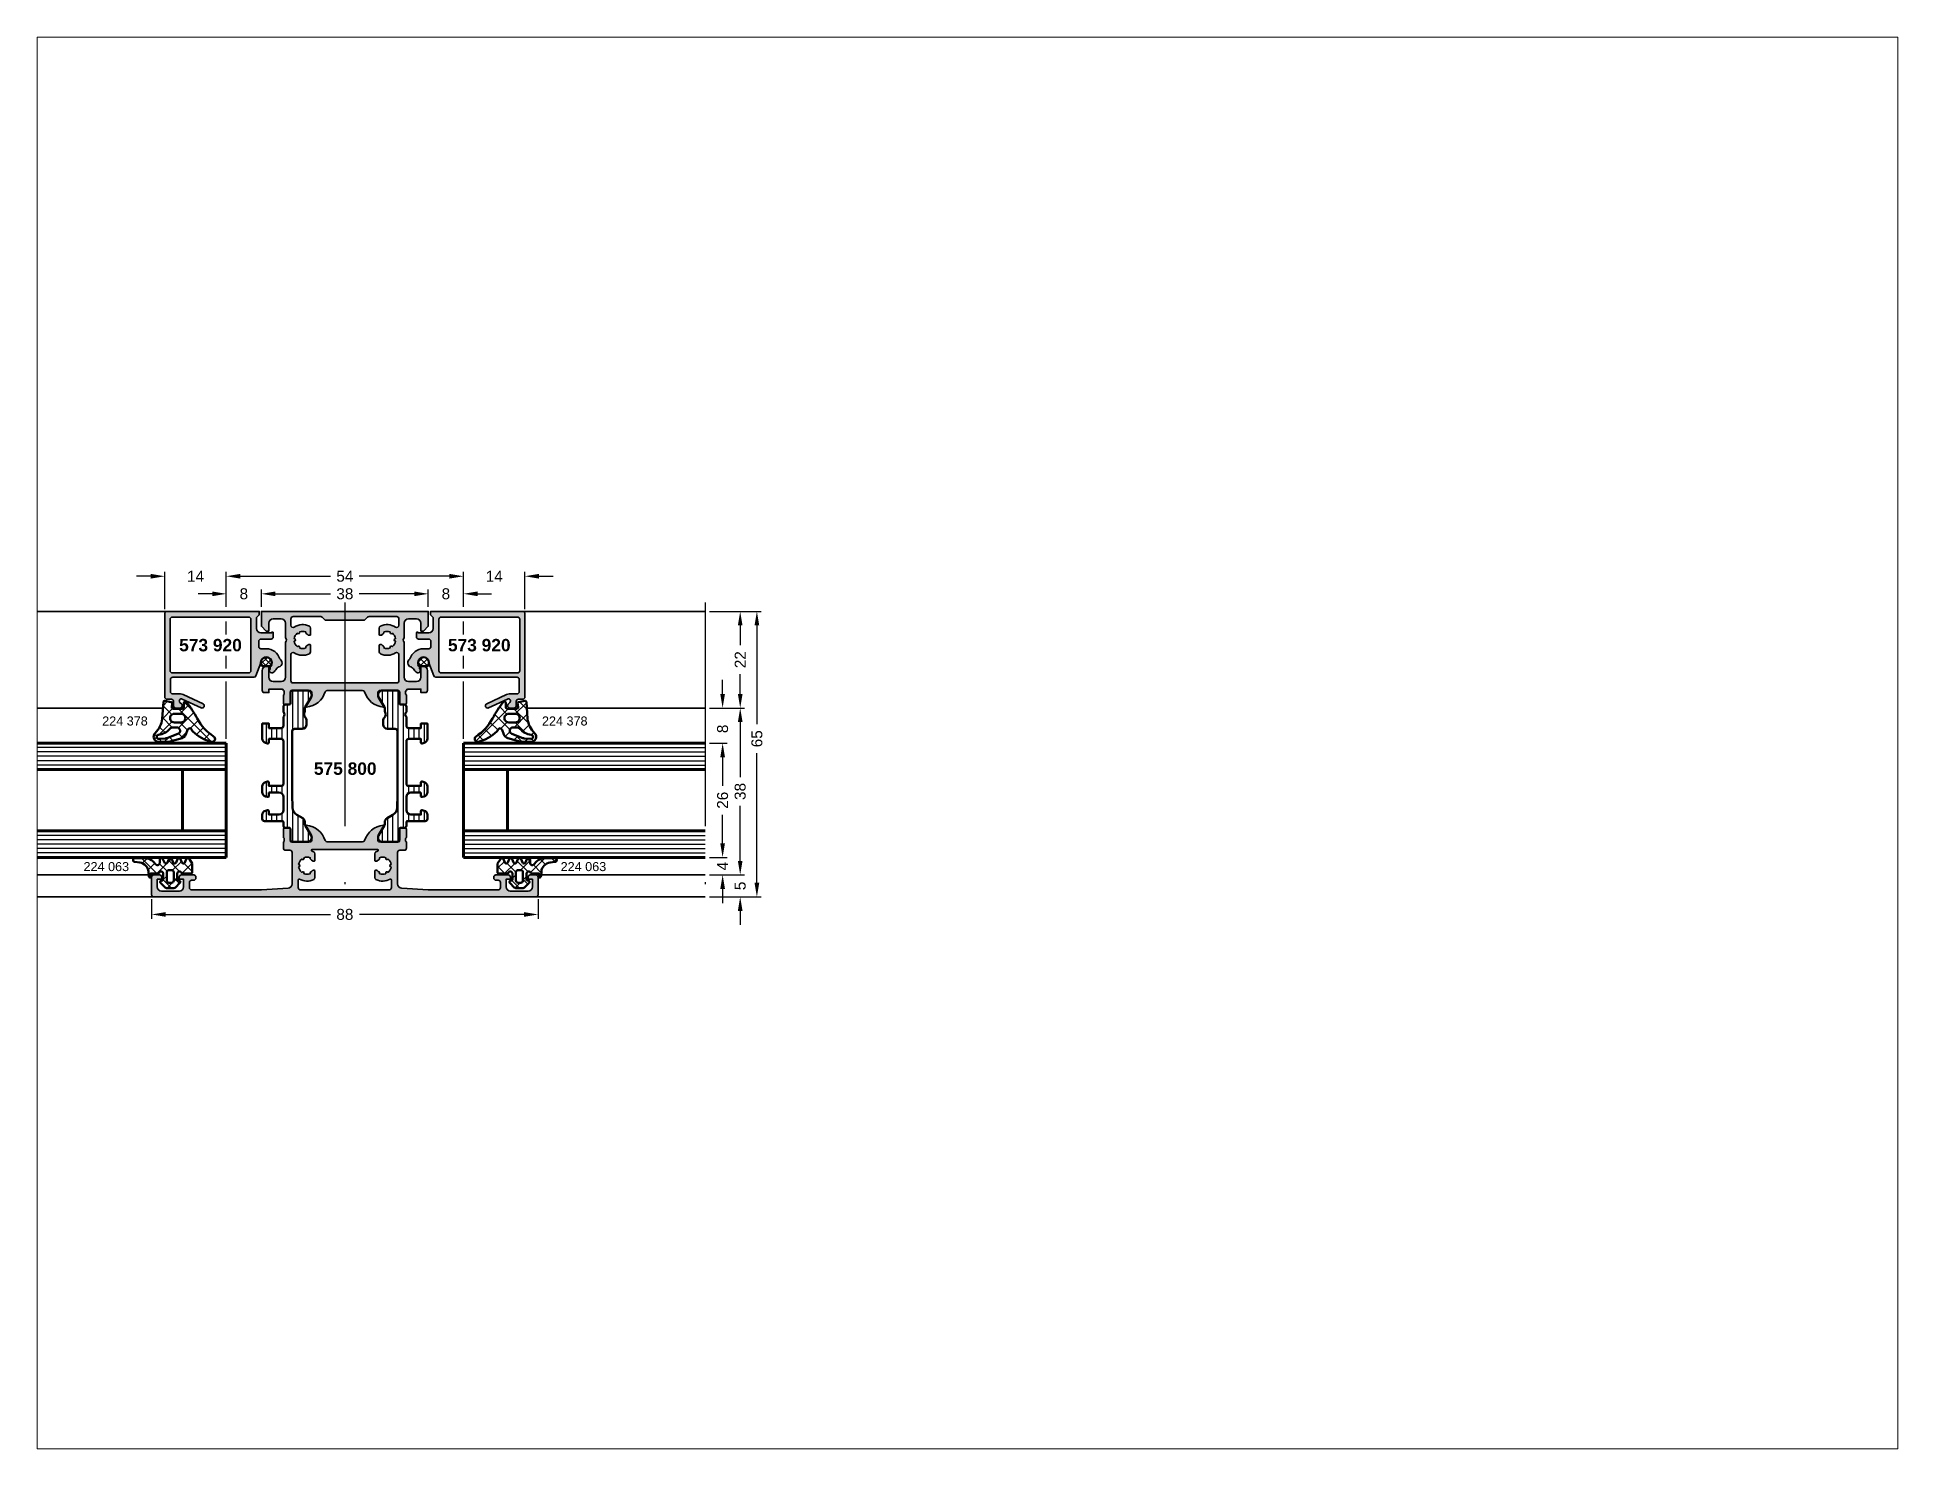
# Paper-space layout 'Vor Varia den Bemaßungslinienabstand auf 8 mm ziehen' of a CAD drawing. Header units: millimetres. Extents: x 26 to 231, y 20 to 176.
# The model-space entities are those that its viewports show. They can reach past a viewport. Long polylines and large blocks are cut down to what shows.
import ezdxf

# ---------------------------------------------------------------- set-up
doc = ezdxf.new("R2010")
doc.units = ezdxf.units.MM
doc.header["$PDMODE"] = 1
doc.header["$PDSIZE"] = -0.001
doc.linetypes.add('ACAD_ISO10W100', pattern=[18, 12, -3, 0, -3])
for name, color, linetype, lineweight in [('S01_Bemaßung', 140, 'Continuous', 25), ('S02_Beschriftung', 40, 'Continuous', 25), ('S03_AL_Kontur', 255, 'Continuous', 35), ('S04_AL_Schraffur', 253, 'Continuous', 25), ('S05_EPDM_Kontur', 31, 'Continuous', 50), ('S06_EPDM_Schraffur', 43, 'Continuous', 25), ('S07_Isolation_Kontur', 91, 'Continuous', 50), ('S08_Isolation_Schraffur', 103, 'Continuous', 25), ('S15_Glas_Kontur', 4, 'Continuous', 70), ('S18_Mittellinie', 10, 'ACAD_ISO10W100', 25)]:
    doc.layers.add(name, color=color, linetype=linetype, lineweight=lineweight)
doc.styles.add('1_1_H_Art', font='arialbd.ttf', dxfattribs={"height": 2.825})
doc.styles.add('1_1_N_Art', font='arial.ttf', dxfattribs={"height": 2.055})
doc.styles.add('Arial', font='arial.ttf')
doc.dimstyles.new('1 zu 1', dxfattribs={"dimtxt": 2.5, "dimasz": 3.2, "dimexe": 1, "dimexo": 1, "dimgap": 1.5, "dimtad": 0, "dimdec": 1, "dimrnd": 0.5, "dimdsep": 46, "dimtxsty": 'Arial', "dimcen": 0, "dimclrd": 256, "dimclre": 256, "dimclrt": 256, "dimadec": 0, "dimazin": 0, "dimtfac": 1, "dimtdec": 1, "dimtofl": 0, "dimtmove": 0, "dimatfit": 1, "dimfxl": 1, "dimtolj": 1, "dimlwd": 25, "dimlwe": 25, "dimarcsym": 0})

psp = doc.layouts.new('Vor Varia den Bemaßungslinienabstand auf 8 mm ziehen')

msp = doc.modelspace()

# ---------------------------------------------------------------- texts
at = {"layer": 'S02_Beschriftung', "lineweight": 50}
for s, insert, char_height, attachment_point, style in [('573 920', (30.52707554335916, 172.1957177511458), 2.825, 1, '1_1_H_Art'), ('573 920', (105.9824533535912, 172.1957177511458), 2.825, 3, '1_1_H_Art'), ('224 378', (23.38319846937748, 154.5378093408888), 2.055, 3, '1_1_N_Art'), ('224 378', (113.1263304275728, 154.5378093408888), 2.055, 1, '1_1_N_Art'), ('575 800', (61.20379668523742, 144.0765120377318), 2.825, 1, '1_1_H_Art'), ('224 063', (8.755373095459504, 121.3883438360896), 2.055, 1, '1_1_N_Art'), ('224 063', (127.7541558014908, 121.3883438360896), 2.055, 3, '1_1_N_Art')]:
    msp.add_mtext(s, dxfattribs=dict(at, insert=insert, char_height=char_height, attachment_point=attachment_point, style=style))

# ---------------------------------------------------------------- blocks, each defined once
blk = doc.blocks.new('224063_s')
at = {"layer": 'S06_EPDM_Schraffur'}
h = blk.add_hatch(dxfattribs=at)
h.set_pattern_fill('NETZ', color=256, scale=2, angle=45, style=0)
h.set_pattern_definition([(45, (4.320099833421409e-12, 1.818989403545856e-12), (-1.414213562373095, 1.414213562373095), []), (135, (4.320099833421409e-12, 1.818989403545856e-12), (-1.414213562373095, -1.414213562373095), [])])
h.paths.add_polyline_path([(5.0094847679495, 3.818342294227651), (6.085236000004328, 3.945128000001821, 1.005856047842794), (6.093231000004273, 4.796141000001819), (3.695186160206562, 4.796141000001819, 0.2094868366643106), (1.930639566717245, 4.022909366858407), (1.323837000004332, 3.364714000001832, -0.687408682091769), (0.4525300000043202, 3.700013150313516), (0.4525300000043203, 4.519514000001819, 0.6378757550458083), (-0.2939909999956801, 4.59940900000182), (-0.6004939999956797, 3.799498000001817, -0.5769147570739377), (-1.29399099999568, 3.800261000001818), (-1.600493999995681, 4.600172000001821, 0.5768767231348246), (-2.29399099999568, 4.59940900000182), (-2.60049399999568, 3.799498000001819, -0.5769147570739347), (-3.29399099999568, 3.800261000001818), (-3.600493999995679, 4.600172000001817, 0.5768767231348269), (-4.29399099999568, 4.599409000001818), (-4.60049399999568, 3.799498000001823, -0.576919959990181), (-5.29397599999568, 3.800261000001821), (-5.60047899999568, 4.60017200000182, 0.5768760885208635), (-6.29397599999568, 4.599409000001822), (-6.947448999995683, 3.599837000001823), (-6.94744899999568, 1.597446152768239, 0.4118601971210658), (-6.649848847229139, 1.299846000001819), (-4.547469999995679, 1.299846000001819, -1), (-3.54746999999568, 1.298858248024289), (-3.54746999999568, -0.008787105263574797, -0.4649164532783466), (-3.898212754053196, -0.3044645865005782, 0.7307284619687109), (-4.161773999995802, -0.8123909999980601), (-3.120475933594172, -1.853685069182483, 0.1989118685576427), (-2.766923221593227, -2.000130999998181), (-1.128019780328598, -2.000130999998181, 0.1989118683239244), (-0.7744670686456059, -1.853685069500431), (0.2668460000043522, -0.8123759999981489, 0.7307511963891667), (0.003293423478528242, -0.3044658957444853, -0.4649253678481928), (-0.3474579999956799, -0.008789902442117416), (-0.3474579999956799, 1.298857626785266, -1), (0.65254200000432, 1.299846000001819), (2.55252100000432, 1.299846000001819), (2.55252100000432, 0.3998580000018183, 0.4151882102782498), (2.95251500000432, 0.7998520000018173), (3.030086024322536, 1.764210791182664, -0.3574582694605824)])
h.paths.add_polyline_path([(-1.14746099999568, 1.599560732747046), (-1.14746099999568, -0.2997804608543072, -0.414422944589888), (-1.647818539139398, -0.800137999998181), (-2.247139136970196, -0.800137999998181, -0.4144143522916151), (-2.74748199999568, -0.2997951369735061), (-2.747481999995679, 1.599848725597626, -0.414213562368743), (-2.247484725584057, 2.099846000001819), (-1.647746267250455, 2.099846000001819, -0.4143806302700866)], flags=16)
at = {"layer": 'S05_EPDM_Kontur'}
for points in [[(0.65254200000432, 1.299846000001819, 0.9990121152241144), (-0.3474579999956799, 1.299846000001819), (-0.3474579999956799, -0.008789902442117246, 0.4649253678481928), (0.003293423478528098, -0.3044658957444853, -0.7307511963892253), (0.2668460000043201, -0.812375999998181), (-0.7744670686456064, -1.853685069500432, -0.1989118683239242), (-1.128019780328598, -2.000130999998181), (-2.766923221593226, -2.000130999998181, -0.1989118685576425), (-3.120475933594171, -1.853685069182484), (-4.16177399999568, -0.8123909999981818, -0.7307284619689283), (-3.898212754053197, -0.304464586500578, 0.4649164532783466), (-3.54746999999568, -0.008787105263575509), (-3.54746999999568, 1.299846000001819, 0.9990127358491108), (-4.547469999995679, 1.299846000001819), (-6.647445999995681, 1.299846000001819, -0.4165708503421029), (-6.94744899999568, 1.599849000001822), (-6.947448999995682, 3.599837000001823), (-6.293975999995681, 4.59940900000182, -0.5768760885208651), (-5.60047899999568, 4.60017200000182), (-5.29397599999568, 3.80026100000182, 0.5769199599901795), (-4.600493999995681, 3.79949800000182), (-4.29399099999568, 4.599409000001819, -0.5768767231348245), (-3.600493999995681, 4.60017200000182), (-3.29399099999568, 3.800261000001819, 0.5769147570739357), (-2.600493999995679, 3.79949800000182), (-2.29399099999568, 4.59940900000182, -0.5768767231348247), (-1.60049399999568, 4.60017200000182), (-1.29399099999568, 3.800261000001818, 0.5769147570739388), (-0.6004939999956793, 3.799498000001818), (-0.2939909999956801, 4.59940900000182, -0.6378757550458082), (0.4525300000043204, 4.519514000001819), (0.4525300000043202, 3.699004000001819, 0.6866659000342986), (1.32383700000432, 3.364714000001819), (1.930639566717242, 4.022909366858404, -0.2094868366643108), (3.695186160206559, 4.796141000001819), (6.09323100000432, 4.796141000001819, -1.005856047842622), (6.085236000004323, 3.94512800000182), (5.009484767949501, 3.818342294227651, 0.3574582694605822), (3.030086024322536, 1.764210791182667), (2.95251500000432, 0.7998520000018177, -0.4151882102782499), (2.55252100000432, 0.3998580000018184), (2.55252100000432, 1.299846000001819)], [(-2.247481999995681, -0.800137999998181), (-1.64746099999568, -0.800137999998181, 0.4140042111518522), (-1.14746099999568, -0.3001379999981809), (-1.14746099999568, 1.599846000001819, 0.4140465142101968), (-1.647460999995681, 2.099846000001819), (-2.247481999995679, 2.099846000001819, 0.4142167556282234), (-2.747481999995679, 1.599846000001819), (-2.74748199999568, -0.3001379999981806, 0.4140128009583825)]]:
    blk.add_lwpolyline(points, format="xyb", close=True, dxfattribs=at)
blk = doc.blocks.new('224378_s_8')
at = {"layer": 'S06_EPDM_Schraffur'}
h = blk.add_hatch(dxfattribs=at)
h.set_pattern_fill('NETZ', color=256, scale=2, angle=45, style=0)
h.set_pattern_definition([(45, (0, 0), (-1.414213562373095, 1.414213562373095), []), (135, (0, 0), (-1.414213562373095, -1.414213562373095), [])])
edge = h.paths.add_edge_path(flags=16)
edge.add_line((-0.164506756735267, -8.898610062468471), (1.312058528250102, -9.02879505891238))
edge.add_arc((1.354402743050796, -8.548524679816852), 0.482133456175413, 264.9614060860426, 444.1942468849379)
edge.add_arc((1.788147778703211, -4.282644851878048), 3.805740779663171, 219.7107994912026, 264.19424688493814, ccw=False)
edge.add_arc((-1.831880451483197, -7.289203000000025), 0.900000000000025, 39.71079949120138, 89.99999999999888)
edge.add_line((-1.831880451483179, -6.389203), (-2.724599748853934, -6.389202999999998))
edge.add_arc((-2.724599748853935, -7.159202999999999), 0.7700000000000005, 89.99999999999993, 249.447227364939)
edge.add_line((-2.99492361832416, -7.880191908094046), (-0.4540742874858088, -8.832844875625497))
edge.add_arc((-0.06789733109976337, -7.802860721205427), 1.100000000000008, 249.4472273649386, 264.9614060860424)
edge = h.paths.add_edge_path()
edge.add_arc((-7.106222588086673, -6.603951089656411), 0.9999999999999981, 313.9554304623681, 340.5908816210754)
edge.add_arc((-5.689991462348253, -7.10293815013273), 0.501565412505601, 16.21949341422419, 160.5908816210756, ccw=False)
edge.add_line((-5.208388999999999, -6.962842), (-4.809097000000003, -8.023084999999998))
edge.add_arc((-3.530084106027413, -7.537366235916185), 1.368136214245953, 200.7948065589327, 253.1264479161749)
edge.add_line((-3.927199999999999, -8.846601), (-1.450207000000001, -9.565351))
edge.add_arc((-0.5357365995927568, -6.217129211815003), 3.470856559424161, 254.7238748318921, 269.1174250522471)
edge.add_line((-0.589198999999997, -9.687574000000001), (1.283889999999998, -9.686598))
edge.add_arc((1.381176604735675, -8.525821815111122), 1.164845927522681, 265.209141032843, 406.8529737836414)
edge.add_arc((5.597147255102664, -4.027942672077469), 5.000000000000002, 184.3739810741781, 226.8529737836415, ccw=False)
edge.add_line((0.6117098113462458, -4.409273885580231), (0.3208993940556591, -0.6072847169584201))
edge.add_arc((0.02177314743027418, -0.6301645897685859), 0.2999999999999999, 4.373981074178115, 101.4394164137661)
edge.add_line((-0.03772635278444558, -0.3361241002536238), (-1.473685988328556, -0.6266925208963805))
edge.add_arc((-1.414186488113836, -0.9207330104113427), 0.3, 101.4394164137662, 188.9325514570444)
edge.add_line((-1.71054803132498, -0.9673145057234206), (-1.581707, -1.787029))
edge.add_arc((-1.868758854211871, -1.846154545567499), 0.2930778004986527, -91.16272792492452, 11.638733974823424, ccw=False)
edge.add_line((-1.874706, -2.139172), (-4.072708, -2.139172))
edge.add_arc((-4.076622919135959, -1.843066051712089), 0.2961318274068569, 180.9848550183428, 270.7574831788943, ccw=False)
edge.add_line((-4.372711, -1.848156), (-4.372710999999999, -0.7990531064777886))
edge.add_arc((-4.672710999999999, -0.7990531064777886), 0.2999999999999998, 0, 140.7032694711882)
edge.add_arc((11.51231980934353, -14.04480510928554), 21.21423363212921, 140.7032694711885, 152.9845319991142)
edge.add_arc((-16.92463388070737, 0.6810423653327762), 10.81061697889412, 302.45192504355396, 331.91348550750234, ccw=False)
edge.add_arc((-10.76146025027532, -9.011138990564021), 0.6751606889195143, 122.4519250435539, 284.5455045181278)
edge.add_arc((-12.96178949557896, -0.5308870950376852), 9.436217759805226, 284.545504518128, 313.9554304623682)
edge = h.paths.add_edge_path(flags=16)
edge.add_line((-2.191143, -3.317181), (-3.691143, -3.317181))
edge.add_arc((-3.717307442172203, -4.287182), 0.9703538107490393, 88.45489984488933, 271.5451001551107)
edge.add_line((-3.691143, -5.257183), (-2.191143000000001, -5.257183))
edge.add_arc((-2.164978962858655, -4.287182), 0.9703537998279469, 268.4549237517581, 451.5450762482419)
at = {"layer": 'S05_EPDM_Kontur'}
for points in [[(-6.412123991510444, -7.323831036752387, 0.1167451748392793), (-6.163052804110888, -6.93626232719596, -0.7290213320469126), (-5.208388999999999, -6.962842), (-4.809097000000003, -8.023084999999998, 0.232392888354235), (-3.927199999999999, -8.846601), (-1.450207000000001, -9.565351, 0.06288641343586611), (-0.589198999999997, -9.687574000000001), (1.283889999999998, -9.686598, 0.7109508974955993), (2.177783089369847, -7.67594879900521, -0.1875016784359854), (0.6117098113462458, -4.409273885580231), (0.3208993940556591, -0.60728471695842, 0.4508106504087874), (-0.03772635278444558, -0.3361241002536238), (-1.473685988328556, -0.6266925208963805, 0.4014558848682083), (-1.71054803132498, -0.9673145057234206), (-1.581707, -1.787029, -0.4812753553426265), (-1.874706, -2.139172), (-4.072708, -2.139172, -0.41305172572927), (-4.372711, -1.848156), (-4.372710999999999, -0.7990531064777886, 0.7047904934950746), (-4.904873905330836, -0.6090520923006407, 0.05363846905389252), (-7.387100000000009, -4.40864200000001, -0.1292631261023754), (-11.12374591125531, -8.44141005878105, 0.8547870980889478), (-10.59189443223657, -9.664659754744566, 0.1290340701791967)], [(-2.191143, -3.317181), (-3.691143, -3.317181, 1.02733734596278), (-3.691143, -5.257183), (-2.191143000000001, -5.257183, 1.027336917146778)], [(-0.164506756735267, -8.898610062468471), (1.312058528250102, -9.02879505891238, 0.993327583110394), (1.403173528208197, -8.068864299882488, -0.1965703499222237), (-1.139529223543036, -6.714181455038625, 0.223018928386005), (-1.831880451483179, -6.389203), (-2.724599748853934, -6.389202999999998, 0.8349977907423911), (-2.99492361832416, -7.880191908094046), (-0.454074287485809, -8.832844875625497, 0.06779696395073043)]]:
    blk.add_lwpolyline(points, format="xyb", close=True, dxfattribs=at)
blk = doc.blocks.new('581950_s')
at = {"layer": 'S04_AL_Schraffur'}
h = blk.add_hatch(color=256, dxfattribs=at)
h.dxf.hatch_style = 1
h.paths.add_polyline_path([(-30, 12.5, -0.3178372451957838), (-30.2, 12.78284271247461), (-30.2, 13.21715728752538, -0.3178372451957843), (-30, 13.5), (-30, 15.39999999999996, 0.4142135623730951), (-30.30000000000004, 15.7), (-31.28999999999996, 15.69999999999999, 0.4142135623730976), (-31.59, 15.39999999999996), (-31.59, 12.7, -0.4142135623730925), (-31.79, 12.5), (-36, 12.5, -0.414213562373094), (-36.49999999999999, 12.99999999999999), (-36.49999999999999, 13.7), (-35.11850454237764, 16.09282032302755, 0.6105378334010423), (-35.25165207940486, 16.29933548774935, 0.2992013024098273), (-39.52379788716601, 12.84758101255928, -0.3261337620560261), (-39.99999999999999, 12.49999999999999), (-48.00000000000001, 12.5, -0.326133762056025), (-48.47620211283399, 12.84758101255928, 0.2992013024098272), (-52.74834792059514, 16.29933548774935, 0.6105378334010375), (-52.88149545762238, 16.09282032302754), (-51.50000000000002, 13.69999999999999), (-51.50000000000002, 12.99999999999999, -0.4142135623730948), (-52.00000000000002, 12.49999999999999), (-56.21000000000001, 12.49999999999998, -0.4142135623730958), (-56.41000000000001, 12.69999999999999), (-56.41000000000001, 15.39999999999995, 0.4142135623730947), (-56.71000000000005, 15.69999999999999), (-57.69999999999997, 15.69999999999999, 0.4142135623730955), (-58.00000000000001, 15.39999999999995), (-58.00000000000001, 13.49999999999998, -0.3178372451957779), (-57.80000000000001, 13.21715728752537), (-57.8, 12.78284271247461, -0.3178372451957883), (-58.00000000000001, 12.49999999999999), (-58.00000000000001, 11.1, 0.4142135623730951), (-57.5, 10.6), (-56.49999999999999, 10.6, -0.4142135623730951), (-56, 10.1), (-56, 2.944488465311888, -0.3975921079079043), (-56.94295020946149, 1.946117130887915), (-63.00000000000001, 1.6), (-78.9, 1.600000000000003, -0.4142135623730957), (-79.4, 2.099999999999994), (-79.4, 3.300000000000001, -0.4142135623730951), (-78.9, 3.800000000000001), (-78.4, 3.800000000000001, 0.4142135623730944), (-77.9, 4.300000000000002), (-77.9, 4.499999999999988, 0.4142135623730954), (-78.4, 4.999999999999994), (-81.20000000000002, 4.999999999999999, 0.4142135623730949), (-81.7, 4.500000000000006), (-81.7, 4), (-80.7, 4), (-80.7, 2.299999999999997, -0.4142135623730949), (-81.7, 1.299999999999997), (-85.70000000000002, 1.300000000000002, -0.414213562373098), (-86.70000000000002, 2.30000000000001), (-86.7, 4.000000000000001), (-85.7, 4.000000000000001), (-85.7, 4.499999999999992, 0.4142135623730951), (-86.20000000000002, 5), (-87.5, 5, 0.4142135623730948), (-88, 4.499999999999999), (-88, 0.5, 0.4142135623730949), (-87.5, 0), (-0.5, 0, 0.4142135623730949), (0, 0.5), (0, 4.499999999999999, 0.4142135623730953), (-0.5, 5.000000000000001), (-1.799999999999997, 5, 0.4142135623730945), (-2.299999999999997, 4.5), (-2.299999999999997, 4.000000000000001), (-1.299999999999997, 4.000000000000001), (-1.299999999999983, 2.300000000000006, -0.4142135623730976), (-2.299999999999983, 1.299999999999997), (-6.300000000000011, 1.299999999999997, -0.4142135623730976), (-7.300000000000011, 2.300000000000006), (-7.299999999999997, 4.000000000000001), (-6.299999999999997, 4.000000000000001), (-6.299999999999997, 4.499999999999999, 0.414213562373094), (-6.799999999999997, 4.999999999999998), (-9.600000000000001, 5.000000000000001, 0.4142135623730941), (-10.1, 4.5), (-10.1, 4.300000000000001, 0.4142135623730904), (-9.600000000000009, 3.8), (-9.09999999999998, 3.799999999999994, -0.4142135623730816), (-8.600000000000001, 3.30000000000001), (-8.599999999999987, 2.100000000000016, -0.4142135623730996), (-9.100000000000001, 1.599999999999991), (-24.99999999999999, 1.6), (-31.05704979053853, 1.946117130887915, -0.3975921079079042), (-32.00000000000001, 2.944488465311895), (-32.00000000000001, 10.1, -0.4142135623730933), (-31.50000000000001, 10.6), (-30.5, 10.6, 0.4142135623730929), (-30, 11.1)])
h.paths.add_polyline_path([(-53.30442371937699, 8.9183198903325, -0.186933100128883), (-51.89557628062261, 8.9183198903325, 0.3918366946533263), (-51.77499999999981, 8.528941916244325, -0.07647775341244831), (-51.3836216324308, 8.214864864864866, 0.2102471214609148), (-51.23618183030122, 8.149999999999997), (-50.99999999999981, 8.149999999999997, 0.4142135623730951), (-50.79999999999981, 8.349999999999998), (-50.79999999999981, 9.80370116691915, 0.288260422126538), (-51.08333333333315, 10.25431802807236, 0.02948123197206771), (-51.46486486486462, 10.41081081081079, -0.8471270883830349), (-51.39999999999976, 10.79999999999998), (-36.60000000000004, 10.79999999999999, -0.8471270883830417), (-36.53513513513518, 10.41081081081079, 0.0294812319720695), (-36.91666666666667, 10.25431802807234, 0.2882604221265366), (-37.20000000000002, 9.80370116691915), (-37.20000000000001, 8.34999999999999, 0.4142135623730965), (-37.00000000000001, 8.149999999999993), (-36.7638181696986, 8.149999999999995, 0.2102471214609153), (-36.61637836756902, 8.214864864864857, -0.07647775341245007), (-36.22500000000001, 8.52894191624432, 0.3918366946533107), (-36.10442371937722, 8.918319890332493, -0.1869331001288865), (-34.69557628062282, 8.918319890332505, 0.925820099772047), (-34.17750064245414, 8.619208781175226, -0.1869331001288867), (-33.47307692307693, 7.399111109157282, 0.9258200997726229), (-33.47307692307693, 6.800888890842706, -0.1869331001288827), (-34.17750064245412, 5.580791218824782, 0.9258200997727468), (-34.69557628062283, 5.281680109667488, -0.1869331001288805), (-36.10442371937719, 5.281680109667509, 0.3918366946533119), (-36.22500000000001, 5.671058083755673, -0.07647775341244949), (-36.61637836756902, 5.985135135135132, 0.210247121460915), (-36.7638181696986, 6.049999999999996), (-37.00000000000001, 6.049999999999995, 0.4142135623730966), (-37.20000000000001, 5.849999999999998), (-37.20000000000001, 4.396298833080838, 0.2882604221265336), (-36.91666666666667, 3.945681971927643, 0.243723788041521), (-33.69729729729731, 4.042091645223985, -0.5721834887355883), (-33.40000000000001, 3.867354024951071), (-33.40000000000001, 2.099999999999987, -0.4142135623730953), (-33.90000000000001, 1.599999999999987), (-54.1, 1.599999999999985, -0.4142135623730947), (-54.6, 2.099999999999984), (-54.6, 3.86735402495118, -0.5721834887356052), (-54.30270270270269, 4.042091645224092, 0.2437237880415377), (-51.08333333333314, 3.945681971927647, 0.2882604221265338), (-50.79999999999981, 4.396298833080833), (-50.79999999999981, 5.849999999999997, 0.4142135623730986), (-50.99999999999981, 6.049999999999998), (-51.23618183030123, 6.049999999999995, 0.2102471214609125), (-51.3836216324308, 5.985135135135129, -0.07647775341244879), (-51.77499999999981, 5.671058083755669, 0.3918366946533235), (-51.89557628062261, 5.281680109667494, -0.1869331001288834), (-53.304423719377, 5.281680109667494, 0.9258200997726252), (-53.82249935754569, 5.58079121882478, -0.1869331001288832), (-54.52692307692288, 6.80088889084271, 0.9258200997725219), (-54.52692307692288, 7.39911110915728, -0.186933100128884), (-53.82249935754569, 8.61920878117521, 0.9258200997726783)], flags=16)
at = {"layer": 'S03_AL_Kontur'}
for points in [[(-48.47620211283399, 12.84758101255928, 0.3261337620560246), (-48.00000000000001, 12.5), (-39.99999999999999, 12.49999999999999, 0.326133762056025), (-39.52379788716601, 12.84758101255928, -0.2992013024098274), (-35.25165207940486, 16.29933548774935, -0.6105378334010445), (-35.11850454237764, 16.09282032302755), (-36.49999999999999, 13.69999999999999), (-36.49999999999999, 12.99999999999999, 0.414213562373095), (-36, 12.5), (-31.79, 12.5, 0.414213562373095), (-31.59, 12.7), (-31.59, 15.39999999999996, -0.414213562373095), (-31.28999999999996, 15.69999999999999), (-30.30000000000004, 15.7, -0.414213562373095), (-30, 15.39999999999996), (-30, 13.5, 0.3178372451957844), (-30.2, 13.21715728752538), (-30.2, 12.78284271247461, 0.3178372451957838), (-30, 12.5), (-30, 11.1, -0.414213562373095), (-30.5, 10.6), (-31.50000000000001, 10.6, 0.414213562373095), (-32.00000000000001, 10.1), (-32.00000000000001, 2.944488465311892, 0.3975921079079042), (-31.05704979053852, 1.946117130887915), (-25, 1.6), (-9.100000000000001, 1.599999999999991, 0.414213562373089), (-8.599999999999984, 2.09999999999999), (-8.6, 3.3, 0.4142135623730957), (-9.099999999999993, 3.799999999999994), (-9.6, 3.8, -0.414213562373094), (-10.1, 4.3), (-10.1, 4.500000000000001, -0.4142135623730937), (-9.6, 5.000000000000001), (-6.800000000000001, 4.999999999999999, -0.414213562373094), (-6.3, 4.5), (-6.3, 4.000000000000001), (-7.3, 4.000000000000001), (-7.300000000000011, 2.299999999999999, 0.4142135623730954), (-6.30000000000001, 1.299999999999997), (-2.299999999999984, 1.299999999999998, 0.4142135623730954), (-1.299999999999985, 2.299999999999998), (-1.3, 4.000000000000001), (-2.3, 4.000000000000001), (-2.3, 4.5, -0.414213562373094), (-1.799999999999997, 4.999999999999999), (-0.5000000000000002, 5, -0.4142135623730937), (-6.938893903907228e-17, 4.500000000000001), (-8.302440823111725e-18, 0.4999999999999999, -0.4142135623730948), (-0.4999999999999982, -1.387778780781446e-16), (-87.5, -1.734723475976807e-16, -0.4142135623730948), (-88, 0.5), (-88, 4.500000000000001, -0.4142135623730937), (-87.5, 5), (-86.20000000000002, 4.999999999999999, -0.414213562373094), (-85.7, 4.5), (-85.7, 4.000000000000001), (-86.7, 4.000000000000001), (-86.70000000000002, 2.299999999999999, 0.4142135623730955), (-85.70000000000002, 1.300000000000001), (-81.7, 1.299999999999998, 0.4142135623730953), (-80.7, 2.299999999999998), (-80.7, 4), (-81.7, 4), (-81.7, 4.5, -0.4142135623730944), (-81.20000000000002, 4.999999999999999), (-78.40000000000002, 4.999999999999993, -0.414213562373098), (-77.9, 4.499999999999994), (-77.9, 4.300000000000001, -0.4142135623730944), (-78.4, 3.8), (-78.9, 3.800000000000001, 0.414213562373095), (-79.4, 3.300000000000001), (-79.4, 2.099999999999982, 0.4142135623730842), (-78.90000000000002, 1.600000000000003), (-63.00000000000001, 1.600000000000002), (-56.94295020946149, 1.946117130887915, 0.3975921079079057), (-56, 2.944488465311893), (-56, 10.1, 0.414213562373095), (-56.49999999999999, 10.6), (-57.5, 10.6, -0.414213562373095), (-58.00000000000001, 11.1), (-58.00000000000001, 12.49999999999999, 0.3178372451957844), (-57.8, 12.78284271247461), (-57.80000000000001, 13.21715728752537, 0.3178372451957824), (-58.00000000000001, 13.49999999999998), (-58.00000000000001, 15.39999999999995, -0.414213562373095), (-57.69999999999997, 15.69999999999999), (-56.71000000000005, 15.69999999999999, -0.414213562373095), (-56.41000000000001, 15.39999999999995), (-56.41000000000001, 12.69999999999999, 0.414213562373095), (-56.21000000000001, 12.49999999999998), (-52.00000000000002, 12.49999999999999, 0.414213562373095), (-51.50000000000002, 12.99999999999999), (-51.50000000000002, 13.69999999999999), (-52.88149545762238, 16.09282032302754, -0.6105378334010115), (-52.74834792059515, 16.29933548774935, -0.2992013024098277)], [(-37.00000000000001, 6.049999999999995), (-36.7638181696986, 6.049999999999995, -0.210247121460916), (-36.61637836756902, 5.985135135135129, 0.0764777534124499), (-36.22500000000001, 5.67105808375567, -0.3918366946533232), (-36.1044237193772, 5.281680109667493, 0.186933100128883), (-34.69557628062282, 5.281680109667491, -0.9258200997726024), (-34.17750064245412, 5.580791218824777, 0.1869331001288835), (-33.47307692307693, 6.800888890842709, -0.9258200997725574), (-33.47307692307693, 7.399111109157282, 0.1869331001288832), (-34.17750064245412, 8.619208781175212, -0.9258200997725473), (-34.69557628062282, 8.918319890332498, 0.186933100128883), (-36.10442371937719, 8.9183198903325, -0.3918366946533279), (-36.22500000000001, 8.52894191624432, 0.0764777534124498), (-36.61637836756902, 8.214864864864861, -0.2102471214609078), (-36.76381816969859, 8.149999999999995), (-37.00000000000001, 8.149999999999993, -0.4142135623730966), (-37.20000000000001, 8.349999999999994), (-37.20000000000001, 9.80370116691915, -0.2882604221265337), (-36.91666666666668, 10.25431802807234, -0.02948123197207033), (-36.53513513513517, 10.4108108108108, 0.8471270883830293), (-36.60000000000004, 10.79999999999999), (-51.39999999999976, 10.79999999999998, 0.8471270883830185), (-51.46486486486463, 10.4108108108108, -0.02948123197206915), (-51.08333333333314, 10.25431802807235, -0.2882604221265289), (-50.79999999999981, 9.803701166919152), (-50.79999999999981, 8.349999999999998, -0.414213562373095), (-50.99999999999981, 8.149999999999997), (-51.23618183030121, 8.149999999999997, -0.2102471214609036), (-51.3836216324308, 8.214864864864857, 0.07647775341244925), (-51.7749999999998, 8.528941916244321, -0.3918366946533328), (-51.89557628062261, 8.9183198903325, 0.186933100128883), (-53.30442371937699, 8.9183198903325, -0.9258200997726793), (-53.82249935754569, 8.61920878117521, 0.1869331001288839), (-54.52692307692288, 7.399111109157282, -0.9258200997725302), (-54.52692307692288, 6.800888890842711, 0.1869331001288838), (-53.82249935754569, 5.580791218824778, -0.9258200997725479), (-53.304423719377, 5.281680109667494, 0.186933100128883), (-51.89557628062261, 5.281680109667493, -0.3918366946533307), (-51.7749999999998, 5.671058083755671, 0.07647775341244935), (-51.3836216324308, 5.985135135135135, -0.2102471214609078), (-51.23618183030122, 6.049999999999995), (-50.9999999999998, 6.049999999999997, -0.4142135623730901), (-50.79999999999981, 5.849999999999996), (-50.79999999999981, 4.396298833080841, -0.2882604221265395), (-51.08333333333314, 3.945681971927646, -0.243723788041538), (-54.3027027027027, 4.042091645224095, 0.5721834887355823), (-54.6, 3.867354024951185), (-54.6, 2.099999999999986, 0.4142135623730963), (-54.1, 1.599999999999985), (-33.90000000000001, 1.599999999999988, 0.4142135623730954), (-33.40000000000001, 2.099999999999988), (-33.40000000000001, 3.867354024951069, 0.5721834887355814), (-33.69729729729731, 4.042091645223985, -0.2437237880415216), (-36.91666666666668, 3.945681971927645, -0.2882604221265319), (-37.20000000000001, 4.396298833080839), (-37.20000000000001, 5.849999999999994, -0.4142135623730966)]]:
    blk.add_lwpolyline(points, format="xyb", close=True, dxfattribs=at)
blk = doc.blocks.new('587300_s')
at = {"layer": 'S04_AL_Schraffur'}
h = blk.add_hatch(color=256, dxfattribs=at)
h.dxf.hatch_style = 1
edge = h.paths.add_edge_path()
edge.add_arc((-37.30000000000001, -18), 0.4999999999999964, 179.9999999999996, 270, ccw=False)
edge.add_line((-37.8, -18), (-37.8, -13.50000000000001))
edge.add_arc((-36.8, -13.50000000000001), 1, 90, 179.9999999999999, ccw=False)
edge.add_line((-36.8, -12.50000000000001), (-36.3, -12.50000000000001))
edge.add_line((-36.3, -12.50000000000001), (-36.3, -15.00000000000001))
edge.add_arc((-35.3, -15.00000000000001), 1, 180, 270)
edge.add_line((-35.3, -16.00000000000001), (-33.5, -16.00000000000001))
edge.add_arc((-33.5, -15.00000000000001), 1, 270, 360)
edge.add_line((-32.5, -15.00000000000001), (-32.5, -6.999999999999995))
edge.add_arc((-33.025, -6.499999999999999), 0.7249999999999959, 316.3971810272966, 403.6028189727034)
edge.add_line((-32.5, -6.000000000000004), (-32.5, -2.700000000000009))
edge.add_arc((-33.5, -2.70000000000001), 1, 5.088887490341627e-14, 90)
edge.add_line((-33.5, -1.700000000000009), (-35.3, -1.700000000000009))
edge.add_arc((-35.3, -2.700000000000009), 0.9999999999999998, 90, 180)
edge.add_line((-36.3, -2.700000000000009), (-36.3, -4.500000000000009))
edge.add_line((-36.3, -4.500000000000009), (-36.90000000000001, -4.50000000000001))
edge.add_line((-36.90000000000001, -4.50000000000001), (-38, -3.400000000000008))
edge.add_line((-38, -3.400000000000008), (-38, 0))
edge.add_line((-38, 0), (0, 0))
edge.add_line((0, 0), (8.326672684688674e-16, -3.399999999999999))
edge.add_line((8.326672684688674e-16, -3.399999999999999), (-1.099999999999999, -4.500000000000001))
edge.add_line((-1.099999999999999, -4.500000000000001), (-1.699999999999999, -4.5))
edge.add_line((-1.699999999999999, -4.5), (-1.7, -2.7))
edge.add_arc((-2.7, -2.7), 1, 0, 90)
edge.add_line((-2.7, -1.7), (-4.500000000000002, -1.700000000000002))
edge.add_arc((-4.500000000000001, -2.7), 0.9999999999999987, 90.00000000000006, 180)
edge.add_line((-5.5, -2.700000000000001), (-5.5, -6))
edge.add_arc((-4.975000000000001, -6.499999999999999), 0.724999999999999, 136.3971810272964, 223.6028189727036)
edge.add_line((-5.5, -6.999999999999998), (-5.499999999999998, -15))
edge.add_arc((-4.499999999999996, -15.00000000000001), 1.000000000000002, 179.9999999999999, 269.9999999999999)
edge.add_line((-4.499999999999998, -16.00000000000001), (-2.7, -16))
edge.add_arc((-2.7, -15), 1, 270, 360.0000000000001)
edge.add_line((-1.699999999999999, -15), (-1.699999999999998, -12.5))
edge.add_line((-1.699999999999998, -12.5), (-1.199999999999995, -12.5))
edge.add_arc((-1.199999999999995, -13.5), 1, 0, 90, ccw=False)
edge.add_line((-0.1999999999999949, -13.5), (-0.199999999999995, -18))
edge.add_arc((-0.6999999999999932, -18), 0.4999999999999981, 269.9999999999998, 359.9999999999996, ccw=False)
edge.add_line((-0.699999999999995, -18.5), (-1.699999999999995, -18.5))
edge.add_line((-1.699999999999995, -18.5), (-1.699999999999995, -17.7))
edge.add_line((-1.699999999999995, -17.7), (-4.700000000000003, -17.7))
edge.add_arc((-4.700000000000003, -18), 0.3000000000000007, 90, 179.9999999999993)
edge.add_arc((-4.900000000000005, -18.28284271247462), 0.3000000000000024, 109.4712206344903, 180)
edge.add_line((-5.200000000000005, -18.28284271247462), (-5.200000000000005, -18.71715728752538))
edge.add_arc((-4.900000000000003, -18.71715728752538), 0.3000000000000016, 179.9999999999993, 250.5287793655092)
edge.add_line((-5.000000000000004, -19), (-5.000000000000004, -20.89999999999996))
edge.add_arc((-5.300000000000045, -20.89999999999996), 0.3000000000000416, -89.99999999999949, 6.252776074688882e-13, ccw=False)
edge.add_line((-5.300000000000042, -21.2), (-6.289999999999962, -21.2))
edge.add_arc((-6.289999999999964, -20.89999999999996), 0.3000000000000398, 180.0000000000007, 270.0000000000003, ccw=False)
edge.add_line((-6.590000000000003, -20.89999999999996), (-6.590000000000003, -18.2))
edge.add_arc((-6.790000000000003, -18.2), 0.1999999999999993, 1.017777498068329e-12, 90.00000000000026)
edge.add_line((-6.790000000000004, -18), (-11, -18))
edge.add_arc((-11, -18.5), 0.5, 90, 180)
edge.add_line((-11.5, -18.5), (-11.5, -19.2))
edge.add_line((-11.5, -19.2), (-10.11850454237764, -21.59282032302755))
edge.add_arc((-10.2381197846483, -21.6618802153517), 0.1381197846482974, -95.6225775507931, 29.999999999999773, ccw=False)
edge.add_arc((-9.761776758826198, -16.82339113815219), 5.000000000000004, 197.7484163560702, 264.37742244920645, ccw=False)
edge.add_arc((-15, -18.5), 0.4999999999999932, 17.74841635607013, 90.0000000000002)
edge.add_line((-15, -18), (-23.00000000000001, -18))
edge.add_arc((-23.00000000000001, -18.5), 0.5, 90, 162.2515836439297)
edge.add_arc((-28.23822324117382, -16.82339113815219), 5.000000000000005, 275.62257755079366, 342.2515836439299, ccw=False)
edge.add_arc((-27.76188021535171, -21.6618802153517), 0.1381197846482982, 149.9999999999998, 275.62257755079236, ccw=False)
edge.add_line((-27.88149545762237, -21.59282032302755), (-26.50000000000001, -19.2))
edge.add_line((-26.50000000000001, -19.2), (-26.50000000000001, -18.5))
edge.add_arc((-27.00000000000001, -18.5), 0.5, 0, 89.99999999999959)
edge.add_line((-27.00000000000001, -18), (-31.21000000000001, -18))
edge.add_arc((-31.21000000000001, -18.2), 0.2000000000000028, 90, 179.999999999999)
edge.add_line((-31.41000000000001, -18.2), (-31.41000000000001, -20.89999999999996))
edge.add_arc((-31.71000000000005, -20.89999999999996), 0.3000000000000398, -89.99999999999932, 0, ccw=False)
edge.add_line((-31.71000000000005, -21.2), (-32.69999999999997, -21.2))
edge.add_arc((-32.69999999999997, -20.89999999999996), 0.3000000000000398, 180, 270, ccw=False)
edge.add_line((-33.00000000000001, -20.89999999999996), (-33.00000000000001, -19))
edge.add_arc((-33.1, -18.71715728752538), 0.2999999999999976, 289.4712206344897, 360)
edge.add_line((-32.8, -18.71715728752538), (-32.8, -18.28284271247462))
edge.add_arc((-33.10000000000001, -18.28284271247462), 0.3000000000000043, 359.9999999999994, 430.528779365509)
edge.add_arc((-33.3, -18), 0.2999999999999972, 0, 90)
edge.add_line((-33.3, -17.7), (-36.30000000000001, -17.7))
edge.add_line((-36.30000000000001, -17.7), (-36.30000000000001, -18.5))
edge.add_line((-36.30000000000001, -18.5), (-37.30000000000001, -18.5))
edge = h.paths.add_edge_path(flags=16)
edge.add_arc((-30.79999999999999, -3.159341382301986), 0.5, 180, 303.3670129692313)
edge.add_arc((-28.6, -6.500000000000002), 3.500000000000004, 64.32071138054312, 123.36701296923181, ccw=False)
edge.add_arc((-27.29999999999999, -3.796298833080842), 0.4999999999999972, -2.2737367544323206e-13, 64.32071138054317, ccw=False)
edge.add_line((-26.8, -3.796298833080844), (-26.8, -5.249999999999999))
edge.add_arc((-27, -5.25), 0.2000000000000028, -89.99999999999898, 2.8421709430404007e-13, ccw=False)
edge.add_line((-27, -5.45), (-27.23618183030141, -5.45))
edge.add_arc((-27.23618183030142, -5.249999999999998), 0.200000000000002, 222.506642302707, 270.000000000001, ccw=False)
edge.add_arc((-28.6, -6.499999999999996), 1.649999999999999, 42.5066423027062, 59.99999999999986)
edge.add_arc((-27.625, -4.811250462620348), 0.2999999999999983, 154.4117257857694, 239.99999999999932, ccw=False)
edge.add_arc((-28.59999999999999, -6.500000000000002), 1.950000000000002, 68.82345157154036, 111.1765484284597)
edge.add_arc((-29.575, -4.811250462620345), 0.2999999999999981, -145.58827421422978, 25.588274214230182, ccw=False)
edge.add_arc((-28.6, -6.499999999999999), 1.949999999999998, 128.8234515715403, 171.1765484284597)
edge.add_arc((-30.55, -6.5), 0.2999999999999992, -85.5882742142295, 85.5882742142295, ccw=False)
edge.add_arc((-28.6, -6.499999999999997), 1.949999999999998, 188.8234515715404, 231.1765484284597)
edge.add_arc((-29.575, -8.188749537379653), 0.3000000000000002, -25.58827421423041, 145.5882742142295, ccw=False)
edge.add_arc((-28.6, -6.499999999999998), 1.950000000000002, 248.8234515715403, 291.1765484284597)
edge.add_arc((-27.625, -8.18874953737965), 0.2999999999999993, 120.0000000000008, 205.5882742142307, ccw=False)
edge.add_arc((-28.6, -6.500000000000002), 1.649999999999998, 300.0000000000002, 317.4933576972938)
edge.add_arc((-27.23618183030142, -7.750000000000002), 0.2000000000000014, 89.99999999999898, 137.4933576972927, ccw=False)
edge.add_line((-27.23618183030141, -7.55), (-27, -7.549999999999998))
edge.add_arc((-27, -7.749999999999998), 0.2000000000000002, -2.2737367544323206e-13, 89.99999999999898, ccw=False)
edge.add_line((-26.8, -7.749999999999999), (-26.8, -9.203701166919155))
edge.add_arc((-27.29999999999999, -9.203701166919155), 0.4999999999999964, -64.32071138054329, 0, ccw=False)
edge.add_arc((-28.6, -6.499999999999998), 3.500000000000003, 236.63298703076822, 295.67928861945694, ccw=False)
edge.add_arc((-30.8, -9.840658617698011), 0.499999999999999, 56.63298703076838, 180)
edge.add_line((-31.3, -9.840658617698011), (-31.3, -15.8))
edge.add_arc((-30.8, -15.80000000000001), 0.5, 179.9999999999998, 269.9999999999996)
edge.add_line((-30.8, -16.3), (-7.200000000000003, -16.3))
edge.add_arc((-7.200000000000001, -15.8), 0.5, 269.9999999999999, 360)
edge.add_line((-6.700000000000001, -15.8), (-6.700000000000001, -9.840658617698011))
edge.add_arc((-7.200000000000002, -9.840658617698011), 0.5000000000000009, 0, 123.3670129692319)
edge.add_arc((-9.400000000000006, -6.5), 3.5, 244.3207113805432, 303.36701296923184, ccw=False)
edge.add_arc((-10.7, -9.203701166919155), 0.5000000000000016, 180, 244.320711380543, ccw=False)
edge.add_line((-11.2, -9.203701166919155), (-11.2, -7.75))
edge.add_arc((-11, -7.75), 0.2000000000000011, 90, 180, ccw=False)
edge.add_line((-11, -7.549999999999999), (-10.76381816969859, -7.549999999999999))
edge.add_arc((-10.76381816969858, -7.749999999999997), 0.1999999999999984, 42.506642302705984, 90.00000000000051, ccw=False)
edge.add_arc((-9.399999999999999, -6.499999999999995), 1.650000000000005, 222.5066423027064, 240)
edge.add_arc((-10.375, -8.188749537379655), 0.3000000000000014, -25.588274214229784, 59.999999999999716, ccw=False)
edge.add_arc((-9.400000000000002, -6.500000000000001), 1.949999999999999, 248.8234515715403, 291.1765484284597)
edge.add_arc((-8.425, -8.188749537379653), 0.2999999999999993, 34.411725785769875, 205.5882742142299, ccw=False)
edge.add_arc((-9.4, -6.5), 1.949999999999999, 308.8234515715403, 351.1765484284596)
edge.add_arc((-7.450000000000002, -6.5), 0.2999999999999999, 94.41172578576999, 265.58827421423, ccw=False)
edge.add_arc((-9.4, -6.499999999999999), 1.949999999999999, 8.823451571540302, 51.17654842845965)
edge.add_arc((-8.425, -4.811250462620345), 0.2999999999999992, 154.4117257857704, 325.5882742142298, ccw=False)
edge.add_arc((-9.400000000000002, -6.500000000000001), 1.95, 68.82345157154035, 111.1765484284596)
edge.add_arc((-10.375, -4.811250462620345), 0.3000000000000006, -59.999999999999716, 25.588274214229614, ccw=False)
edge.add_arc((-9.4, -6.500000000000002), 1.650000000000001, 120, 137.4933576972936)
edge.add_arc((-10.76381816969858, -5.250000000000001), 0.1999999999999977, 269.999999999999, 317.49335769729305, ccw=False)
edge.add_line((-10.76381816969859, -5.449999999999999), (-11, -5.450000000000001))
edge.add_arc((-11, -5.25), 0.2000000000000011, 180, 270, ccw=False)
edge.add_line((-11.2, -5.25), (-11.2, -3.796298833080845))
edge.add_arc((-10.7, -3.796298833080846), 0.5, 115.67928861945691, 179.9999999999999, ccw=False)
edge.add_arc((-9.4, -6.5), 3.499999999999999, 56.63298703076822, 115.67928861945691, ccw=False)
edge.add_arc((-7.200000000000001, -3.159341382301987), 0.5000000000000003, 236.6329870307682, 360)
edge.add_line((-6.700000000000001, -3.159341382301987), (-6.700000000000001, -1.699999999999999))
edge.add_arc((-7.200000000000001, -1.7), 0.5, 2.544443745170813e-14, 90.0000000000001)
edge.add_line((-7.200000000000002, -1.199999999999999), (-13.49289321881345, -1.200000000000001))
edge.add_arc((-13.49289321881345, -1.7), 0.4999999999999998, 90, 134.9999999999999)
edge.add_line((-13.84644660940673, -1.346446609406726), (-14.35355339059327, -1.853553390593275))
edge.add_arc((-14.70710678118655, -1.500000000000002), 0.5000000000000001, 270.0000000000002, 315.00000000000017, ccw=False)
edge.add_line((-14.70710678118655, -2.000000000000002), (-23.29289321881346, -2.000000000000002))
edge.add_arc((-23.29289321881345, -1.500000000000003), 0.4999999999999991, 224.9999999999996, 269.9999999999996, ccw=False)
edge.add_line((-23.64644660940673, -1.853553390593274), (-24.15355339059328, -1.346446609406728))
edge.add_arc((-24.50710678118655, -1.700000000000002), 0.4999999999999996, 45.00000000000009, 90)
edge.add_line((-24.50710678118655, -1.200000000000002), (-30.8, -1.200000000000002))
edge.add_arc((-30.8, -1.700000000000001), 0.4999999999999982, 90, 180.0000000000003)
edge.add_line((-31.29999999999999, -1.700000000000004), (-31.29999999999999, -3.159341382301986))
at = {"layer": 'S03_AL_Kontur'}
for points in [[(-37.30000000000001, -18.5, -0.414213562373095), (-37.8, -18), (-37.8, -13.50000000000001, -0.414213562373095), (-36.8, -12.50000000000001), (-36.3, -12.50000000000001), (-36.3, -15.00000000000001, 0.414213562373095), (-35.3, -16.00000000000001), (-33.5, -16.00000000000001, 0.414213562373095), (-32.5, -15.00000000000001), (-32.5, -6.999999999999995, 0.3999999999999965), (-32.5, -6.000000000000004), (-32.5, -2.700000000000009, 0.4142135623730947), (-33.5, -1.700000000000009), (-35.3, -1.700000000000009, 0.414213562373095), (-36.3, -2.700000000000009), (-36.3, -4.500000000000009), (-36.90000000000001, -4.50000000000001), (-38, -3.400000000000008), (-38, 0), (0, 0), (8.326672684688674e-16, -3.399999999999999), (-1.099999999999999, -4.500000000000001), (-1.699999999999999, -4.5), (-1.7, -2.7, 0.414213562373095), (-2.7, -1.7), (-4.500000000000002, -1.700000000000002, 0.414213562373095), (-5.5, -2.700000000000001), (-5.5, -6, 0.4), (-5.5, -6.999999999999998), (-5.499999999999998, -15, 0.414213562373095), (-4.499999999999998, -16.00000000000001), (-2.7, -16, 0.414213562373095), (-1.699999999999999, -15), (-1.699999999999998, -12.5), (-1.199999999999995, -12.5, -0.414213562373095), (-0.1999999999999949, -13.5), (-0.199999999999995, -18, -0.4142135623730951), (-0.699999999999995, -18.5), (-1.699999999999995, -18.5), (-1.699999999999995, -17.7), (-4.700000000000003, -17.7, 0.4142135623730908), (-5.000000000000004, -18, 0.3178372451957855), (-5.200000000000005, -18.28284271247462), (-5.200000000000005, -18.71715728752538, 0.3178372451957835), (-5.000000000000004, -19), (-5.000000000000004, -20.89999999999996, -0.414213562373095), (-5.300000000000042, -21.2), (-6.289999999999962, -21.2, -0.414213562373095), (-6.590000000000003, -20.89999999999996), (-6.590000000000003, -18.2, 0.414213562373095), (-6.790000000000004, -18), (-11, -18, 0.414213562373095), (-11.5, -18.5), (-11.5, -19.2), (-10.11850454237764, -21.59282032302755, -0.6105378334010351), (-10.25165207940486, -21.79933548774935, -0.2992013024098273), (-14.52379788716602, -18.34758101255929, 0.3261337620560254), (-15, -18), (-23.00000000000001, -18, 0.3261337620560238), (-23.47620211283399, -18.34758101255929, -0.2992013024098273), (-27.74834792059514, -21.79933548774936, -0.6105378334010445), (-27.88149545762237, -21.59282032302755), (-26.50000000000001, -19.2), (-26.50000000000001, -18.5, 0.414213562373095), (-27.00000000000001, -18), (-31.21000000000001, -18, 0.414213562373095), (-31.41000000000001, -18.2), (-31.41000000000001, -20.89999999999996, -0.414213562373095), (-31.71000000000005, -21.2), (-32.69999999999997, -21.2, -0.414213562373095), (-33.00000000000001, -20.89999999999996), (-33.00000000000001, -19, 0.3178372451957844), (-32.8, -18.71715728752538), (-32.8, -18.28284271247462, 0.3178372451957858), (-33.00000000000001, -18, 0.4142135623730929), (-33.3, -17.7), (-36.30000000000001, -17.7), (-36.30000000000001, -18.5)], [(-31.29999999999999, -3.159341382301986, 0.597107762413804), (-30.525, -3.576923709514237, -0.2634940724148885), (-27.08333333333333, -3.345681971927652, -0.2882604221265344), (-26.8, -3.796298833080844), (-26.8, -5.249999999999999, -0.414213562373095), (-27, -5.45), (-27.23618183030141, -5.45, -0.2102471214609139), (-27.38362163243099, -5.385135135135135, 0.0764777534124499), (-27.775, -5.071058083755676, -0.3918366946533296), (-27.89557628062281, -4.681680109667496, 0.1869331001288837), (-29.30442371937719, -4.681680109667496, -0.9258200997725543), (-29.82249935754588, -4.980791218824782, 0.1869331001288837), (-30.52692307692307, -6.200888890842715, -0.92582009977255), (-30.52692307692307, -6.799111109157286, 0.1869331001288833), (-29.82249935754588, -8.019208781175214, -0.9258200997725529), (-29.30442371937719, -8.318319890332504, 0.1869331001288837), (-27.89557628062281, -8.318319890332502, -0.3918366946533326), (-27.775, -7.928941916244322, 0.0764777534124499), (-27.38362163243099, -7.614864864864863, -0.2102471214609139), (-27.23618183030141, -7.55), (-27, -7.549999999999998, -0.414213562373095), (-26.8, -7.749999999999999), (-26.8, -9.203701166919155, -0.2882604221265344), (-27.08333333333333, -9.654318028072346, -0.263494072414889), (-30.525, -9.42307629048576, 0.5971077624138041), (-31.3, -9.840658617698011), (-31.3, -15.8, 0.414213562373095), (-30.8, -16.3), (-7.200000000000002, -16.3, 0.414213562373095), (-6.700000000000001, -15.8), (-6.700000000000001, -9.840658617698011, 0.5971077624138055), (-7.475000000000003, -9.42307629048576, -0.2634940724148885), (-10.91666666666667, -9.654318028072348, -0.2882604221265335), (-11.2, -9.203701166919155), (-11.2, -7.75, -0.414213562373095), (-11, -7.549999999999999), (-10.76381816969859, -7.549999999999999, -0.2102471214609169), (-10.61637836756901, -7.614864864864865, 0.07647775341244972), (-10.225, -7.928941916244323, -0.3918366946533298), (-10.10442371937719, -8.318319890332504, 0.1869331001288836), (-8.695576280622811, -8.318319890332502, -0.9258200997725543), (-8.177500642454113, -8.019208781175218, 0.1869331001288834), (-7.473076923076924, -6.799111109157286, -0.9258200997725539), (-7.473076923076924, -6.200888890842715, 0.1869331001288836), (-8.177500642454113, -4.980791218824782, -0.92582009977255), (-8.695576280622813, -4.681680109667497, 0.1869331001288833), (-10.10442371937719, -4.681680109667497, -0.3918366946533298), (-10.225, -5.071058083755677, 0.07647775341245), (-10.61637836756901, -5.385135135135136, -0.2102471214609149), (-10.76381816969859, -5.449999999999999), (-11, -5.450000000000001, -0.414213562373095), (-11.2, -5.25), (-11.2, -3.796298833080845, -0.2882604221265333), (-10.91666666666667, -3.345681971927654, -0.2634940724148886), (-7.475000000000001, -3.576923709514239, 0.5971077624138046), (-6.700000000000001, -3.159341382301987), (-6.700000000000001, -1.699999999999999, 0.414213562373095), (-7.200000000000002, -1.199999999999999), (-13.49289321881345, -1.200000000000001, 0.1989123673796576), (-13.84644660940673, -1.346446609406726), (-14.35355339059327, -1.853553390593275, -0.1989123673796578), (-14.70710678118655, -2.000000000000002), (-23.29289321881346, -2.000000000000002, -0.1989123673796584), (-23.64644660940673, -1.853553390593274), (-24.15355339059328, -1.346446609406728, 0.1989123673796576), (-24.50710678118655, -1.200000000000002), (-30.8, -1.200000000000002, 0.4142135623730955), (-31.29999999999999, -1.700000000000004)]]:
    blk.add_lwpolyline(points, format="xyb", close=True, dxfattribs=at)
blk = doc.blocks.new('30065126_s')
at = {"layer": 'S08_Isolation_Schraffur'}
h = blk.add_hatch(dxfattribs=at)
h.set_pattern_fill('LINIE', color=256, scale=1.2, angle=90)
h.set_pattern_definition([(90, (0, 0), (-1.2, 7.347880794884119e-17), [])])
h.paths.add_polyline_path([(4.966987298107768, 30.66474411167423), (6.309474411167413, 32.98999999999999, 0.5773502691896258), (5.443449007382979, 34.48999999999999), (2.1, 34.48999999999999, 0.4142135623730955), (1.599999999999993, 33.98999999999999), (1.599999999999992, 31.58999999999999, -0.4142135623730947), (1.299999999999992, 31.28999999999999), (0.4999999999999898, 31.28999999999999, 0.4142135623730976), (-9.769962616701378e-15, 30.78999999999998), (-2.664535259100376e-15, 29.95, -0.4142135623730978), (-0.2000000000000028, 29.75), (-4.300000000000008, 29.75, 0.4142135623730963), (-4.800000000000011, 29.24999999999999), (-4.800000000000008, 28.34344443341534, 0.3394542588633718), (-4.05881904510254, 27.37751860712628), (-3.614704761275647, 27.25851854342773, 0.4931454260313075), (-3.300000000000011, 27.5), (-3.300000000000011, 28.24999999999999), (-1.000000000000005, 28.25, -0.4142135623730958), (-2.664535259100376e-15, 27.25), (-3.552713678800501e-15, 24.24999999999999, -0.4142135623730951), (-1.000000000000004, 23.24999999999999), (-3.30000000000001, 23.24999999999999), (-3.300000000000011, 24, 0.4931454260313055), (-3.614704761275645, 24.24148145657226), (-4.058819045102542, 24.12248139287371, 0.3394542588633745), (-4.800000000000008, 23.15655556658465), (-4.800000000000001, 21.84344443341532, 0.3394542588633783), (-4.058819045102508, 20.87751860712626), (-3.614704761275625, 20.75851854342773, 0.4931454260313001), (-3.299999999999999, 20.99999999999999), (-3.300000000000001, 21.74999999999999), (-0.5000000000000027, 21.74999999999999, -0.4142135623730951), (-2.664535259100376e-15, 21.24999999999999), (-2.664535259100376e-15, 11.54999999999999, -0.414213562373093), (-0.5, 11.05), (-3.299999999999998, 11.05), (-3.299999999999999, 11.8, 0.4931454260312998), (-3.614704761275629, 12.04148145657227), (-4.058819045102517, 11.92248139287373, 0.3394542588633769), (-4.799999999999999, 10.95655556658466), (-4.800000000000001, 7.549999999999997), (-3.299999999999997, 7.549999999999986), (-3.299999999999998, 8.549999999999986), (-0.5000000000000036, 8.549999999999994, -0.4142135623730951), (-3.552713678800501e-15, 8.049999999999994), (-2.664535259100376e-15, 6.009016994374953, -0.4472135954999604), (-2.664535259100376e-15, 4.890983005625053), (0, 3.710000000000004, 0.4142135623730961), (0.5000000000000018, 3.210000000000001), (1.300000000000001, 3.210000000000004, -0.4142135623730961), (1.600000000000001, 2.910000000000004), (1.600000000000002, 0.5099999999999945, 0.4142135623730929), (2.1, 0.01000000000000156), (5.443449007382993, 0.00999999999999801, 0.5773502691896287), (6.309474411167429, 1.509999999999994), (4.900000000000004, 3.951281292110188), (4.9, 4.70166852264521, 0.1313259594334732), (4.833333333333332, 4.951112348430133, -0.3418863450050338), (4.999999999999998, 6.164142842854282, 0.2015127546239949), (5.299999999999998, 6.878285685708569), (5.299999999999998, 7.75, 0.4142135623730955), (4.3, 8.75), (2.537425353830617, 8.75, -0.4069560149708254), (2.037579630138825, 9.23758015672281), (1.999999999999996, 10.74999999999998), (1.999999999999996, 23.74999999999997), (2.072134548628025, 26.65310794246356, -0.261303707249851), (3.071517443395185, 28.33547937692368), (4.400000000000002, 29.1024791385932, 0.3620538586333352), (4.920757454549946, 30.27217278696074, -0.2060317209221932)])
at = {"layer": 'S07_Isolation_Kontur'}
blk.add_lwpolyline([(-3.30000000000001, 23.24999999999999), (-1.000000000000003, 23.24999999999999, 0.4142135623730951), (-3.538835890992686e-15, 24.24999999999999), (-2.289834988289385e-15, 27.25, 0.414213562373095), (-1.000000000000004, 28.25), (-3.300000000000011, 28.24999999999999), (-3.300000000000011, 27.5, -0.4931454260313003), (-3.614704761275642, 27.25851854342773), (-4.058819045102532, 27.37751860712627, -0.3394542588633755), (-4.800000000000008, 28.34344443341534), (-4.800000000000012, 29.25, -0.414213562373095), (-4.300000000000004, 29.75), (-0.2000000000000025, 29.75, 0.4142135623730886), (-2.289834988289385e-15, 29.94999999999999), (-1.006139616066548e-14, 30.78999999999999, -0.4142135623730937), (0.4999999999999905, 31.28999999999999), (1.299999999999991, 31.28999999999999, 0.4142135623730973), (1.599999999999991, 31.58999999999999), (1.599999999999994, 33.98999999999999, -0.414213562373095), (2.099999999999997, 34.48999999999999), (5.443449007382977, 34.48999999999999, -0.5773502691896232), (6.309474411167417, 32.98999999999999), (4.966987298107768, 30.66474411167423, 0.1316524975873948), (4.899999999999992, 30.41474411167423), (4.9, 29.96850454237763, -0.2679491924311221), (4.400000000000001, 29.1024791385932), (3.071517443395186, 28.33547937692368, 0.261303707249851), (2.072134548628025, 26.65310794246356), (2.000308552616415, 23.76241792689397, 0.006210640263823304), (1.999999999999996, 23.73757824033959), (1.999999999999996, 10.75), (2.037579630138825, 9.237580156722812, 0.4069560149708271), (2.537425353830616, 8.749999999999998), (4.300000000000001, 8.750000000000002, -0.414213562373095), (5.299999999999998, 7.750000000000002), (5.299999999999998, 6.878285685708569, -0.201512754623995), (4.999999999999997, 6.164142842854282, 0.3418863450050326), (4.833333333333332, 4.951112348430138, -0.1313259594334769), (4.9, 4.701668522645207), (4.900000000000003, 4.085255888325754, 0.1316524975873962), (4.966987298107783, 3.835255888325753), (6.309474411167424, 1.509999999999998, -0.5773502691896271), (5.443449007382994, 0.01000000000000156), (2.100000000000001, 0.00999999999999801, -0.4142135623730976), (1.600000000000003, 0.509999999999998), (1.6, 2.91, 0.4142135623730973), (1.3, 3.210000000000001), (0.5000000000000014, 3.209999999999999, -0.4142135623730937), (0, 3.710000000000001), (-2.289834988289385e-15, 4.890983005625056, 0.4472135954999584), (-2.359223927328458e-15, 6.009016994374951), (-2.289834988289385e-15, 8.049999999999994, 0.414213562373095), (-0.5000000000000023, 8.549999999999994), (-3.299999999999998, 8.549999999999992), (-3.299999999999998, 7.549999999999992), (-4.8, 7.549999999999994), (-4.799999999999999, 10.95655556658466, -0.3394542588633769), (-4.058819045102516, 11.92248139287373), (-3.614704761275627, 12.04148145657227, -0.4931454260313026), (-3.299999999999998, 11.8), (-3.299999999999998, 11.05), (-0.5000000000000022, 11.05, 0.4142135623731003), (-2.289834988289385e-15, 11.55), (-2.289834988289385e-15, 21.24999999999999, 0.414213562373095), (-0.5000000000000023, 21.74999999999999), (-3.299999999999999, 21.74999999999999), (-3.299999999999999, 20.99999999999999, -0.4931454260313009), (-3.614704761275627, 20.75851854342773), (-4.05881904510251, 20.87751860712626, -0.3394542588633789), (-4.800000000000001, 21.84344443341533), (-4.800000000000007, 23.15655556658465, -0.3394542588633764), (-4.058819045102531, 24.12248139287372), (-3.614704761275641, 24.24148145657226, -0.4931454260313042), (-3.300000000000011, 23.99999999999999)], format="xyb", close=True, dxfattribs=at)
blk = doc.blocks.new('662017_s')
blk.add_blockref('30065126_s', (0, 0))
blk = doc.blocks.new('575800_s')
for name, p in [('587300_s', (63, 65)), ('581950_s', (88, 0))]:
    blk.add_blockref(name, p)
at = {"extrusion": (9.723461371657985e-63, -6.885730459124321e-46, -1), "rotation": 180}
blk.add_blockref('662017_s', (-29.99999999999999, 47), dxfattribs=at)
at = {"rotation": 179.9999999999999}
blk.add_blockref('662017_s', (57.99999999999997, 46.99999999999999), dxfattribs=at)
blk = doc.blocks.new('244511_s_2')
at = {"layer": 'S06_EPDM_Schraffur'}
h = blk.add_hatch(dxfattribs=at)
h.set_pattern_fill('NETZ', color=256, angle=45)
h.set_pattern_definition([(45, (0, 0), (-0.7071067811865475, 0.7071067811865476), []), (135, (0, 0), (-0.7071067811865476, -0.7071067811865475), [])])
h.paths.add_polyline_path([(-0.8000000000000002, 0.9604686356149273), (-0.8000000000000002, -0.960468635614927, 2.134374745810951)])
at = {"layer": 'S05_EPDM_Kontur'}
blk.add_lwpolyline([(-0.8000000000000002, -0.9604686356149271), (-0.8000000000000002, 0.9604686356149271, -2.134374745810951)], format="xyb", close=True, dxfattribs=at)
blk = doc.blocks.new('573920_s')
at = {"layer": 'S04_AL_Schraffur'}
h = blk.add_hatch(color=256, dxfattribs=at)
h.dxf.hatch_style = 1
h.paths.add_polyline_path([(0.4999999999999982, 22, 0.414213562373095), (1.77635683940025e-15, 21.5), (0, 0.5000000000000036), (0.8000000000000007, 0.5), (1.399999999999993, 1.100000000000001), (3.900000000000001, 1.100000000000001, -0.4142135623730951), (4.900000000000001, 0.1000000000000014), (4.900000000000001, -2.300000000000001, 1), (4.900000000000001, -2.699999999999999), (5.800000000000002, -2.699999999999999, 0.4142135623730947), (6.300000000000002, -2.199999999999999), (6.300000000000004, 0.1000000000000014, -0.4142135623730949), (6.800000000000004, 0.6000000000000014), (8, 0.6000000000000014, -0.4142135623730951), (8.5, 0.1000000000000014), (8.5, -1.099999999999998, 0.3348749598846485), (10.82105496264089, -4.176923076923085, 0.6691373513853197), (12.65949349850255, -3.981730769230737, -0.187122589072441), (13.10034186267939, -3.408471933471876, 0.1036124226643145), (13.90909090909091, -2.652390851355303, 0.1543471301870157), (14, -2.364911064067265, 0.78420178097693), (13.1, -2), (12.56746757864487, -2, -1.481801024427353), (11.7, 0.1500000000000021), (14.67101007166284, 1.231359231790368, 0.3152987888789831), (15, 1.70120554218332), (15.00000000000001, 20.2, -0.4142135623730945), (15.5, 20.7), (18.3, 20.70000000000001, -0.4142135623730955), (18.8, 20.20000000000001), (18.8, 18.439609887764, 0.1095178116832409), (18.94053831944502, 17.80568249515295), (21.04684610425517, 13.28869087390441, 1), (21.95315388695128, 13.71130914495344), (19.94990235896572, 18.00729591023984, -0.8390996311772795), (20.73550936257562, 18.55738385623783), (21.14644660940673, 18.14644660940673, 0.6681786379193004), (22.00000000000001, 18.50000000000001), (22, 19.50000000000001, 0.414213562373093), (21.5, 20), (20.5, 20, -0.4142135623730951), (20, 20.5), (20, 21.50000000000001, 0.4142135623730951), (19.5, 22.00000000000001)])
h.paths.add_polyline_path([(13.5, 20.8, -0.4142135623730951), (14, 20.3), (14, 2.900000000000002, -0.4142135623730945), (13.5, 2.400000000000002), (1.800000000000001, 2.399999999999999, -0.4142135623730951), (1.300000000000001, 2.899999999999999), (1.300000000000001, 20.3, -0.4142135623730945), (1.799999999999997, 20.8)], flags=16)
at = {"layer": 'S03_AL_Kontur'}
for points in [[(13.10034186267939, -3.408471933471878, 0.1871225890724407), (12.65949349850255, -3.981730769230736, -0.6691373513853236), (10.82105496264088, -4.176923076923077, -0.3348749598846475), (8.5, -1.099999999999999), (8.5, 0.1000000000000004, 0.4142135623730951), (8, 0.600000000000001), (6.800000000000004, 0.6000000000000002, 0.414213562373095), (6.300000000000003, 0.1000000000000004), (6.300000000000003, -2.2, -0.414213562373095), (5.800000000000002, -2.7), (4.900000000000001, -2.7, -0.9999999999999999), (4.900000000000001, -2.3), (4.900000000000001, 0.1000000000000001, 0.4142135623730951), (3.900000000000001, 1.100000000000001), (1.399999999999995, 1.1), (0.8000000000000002, 0.5000000000000001), (3.061616997868383e-17, 0.5), (1.316495309083405e-15, 21.50000000000001, -0.414213562373095), (0.5000000000000016, 22), (19.5, 22.00000000000001, -0.414213562373095), (20, 21.50000000000001), (20, 20.5, 0.414213562373095), (20.5, 20), (21.50000000000001, 20, -0.414213562373095), (22, 19.5), (22.00000000000001, 18.5, -0.668178637919298), (21.14644660940673, 18.14644660940673), (20.73550936257562, 18.55738385623783, 0.839099631177278), (19.94990235896572, 18.00729591023984), (21.95315389351833, 13.71130913087036, -0.9999999894632878), (21.04684610648167, 13.28869086912966), (18.94053831944502, 17.80568249515295, -0.1095178116832409), (18.8, 18.439609887764), (18.8, 20.20000000000001, 0.414213562373095), (18.3, 20.70000000000001), (15.50000000000001, 20.7, 0.414213562373095), (15.00000000000001, 20.2), (15, 1.701205542183321, -0.3152987888789838), (14.67101007166283, 1.231359231790368), (11.7, 0.1500000000000005, 1.481801024427349), (12.56746757864487, -1.999999999999999), (13.1, -1.999999999999999, -0.7207592200561245), (14, -2.300000000000001), (14, -2.364911064067265, -0.1543471301870135), (13.90909090909092, -2.652390851355298, -0.1036124226643151)], [(13.5, 2.400000000000002, 0.414213562373095), (14, 2.900000000000002), (14, 20.3, 0.414213562373095), (13.5, 20.8), (1.800000000000001, 20.8, 0.414213562373095), (1.300000000000003, 20.3), (1.3, 2.9, 0.414213562373095), (1.800000000000001, 2.4)]]:
    blk.add_lwpolyline(points, format="xyb", close=True, dxfattribs=at)
at = {"rotation": 180}
blk.add_blockref('244511_s_2', (11.7, -1.099999999999999), dxfattribs=at)
blk = doc.blocks.new('*D73')
at = {"layer": 'Defpoints', "color": 0, "transparency": 16777216}
for p in [(24.25476444847516, 113.9648721051971), (112.2547644484752, 113.9648721051971), (112.2547644484752, 109.4647254451497)]:
    blk.add_point(p, dxfattribs=at)
at = {"layer": 'S01_Bemaßung', "lineweight": 25, "transparency": 16777216}
for p, q in [((24.25476444847516, 112.9648721051971), (24.25476444847516, 108.4647254451497)), ((112.2547644484752, 112.9648721051971), (112.2547644484752, 108.4647254451497)), ((27.45476444847516, 109.4647254451497), (64.95991451668799, 109.4647254451497)), ((109.0547644484752, 109.4647254451497), (71.54961438026233, 109.4647254451497))]:
    blk.add_line(p, q, dxfattribs=at)
at = {"layer": 'S01_Bemaßung', "transparency": 16777216}
for points in [[(27.45476444847516, 109.998058778483), (27.45476444847516, 108.9313921118164), (24.25476444847516, 109.4647254451497)], [(109.0547644484752, 109.998058778483), (109.0547644484752, 108.9313921118164), (112.2547644484752, 109.4647254451497)]]:
    blk.add_solid(points, dxfattribs=at)
at = {"layer": 'S01_Bemaßung', "transparency": 16777216, "insert": (68.25476444847516, 109.4647254451497), "char_height": 2.5, "attachment_point": 5, "style": 'Arial'}
blk.add_mtext('\\A1;88', dxfattribs=at)
blk = doc.blocks.new('*D74')
at = {"layer": 'Defpoints', "color": 0, "transparency": 16777216}
for p in [(150.2547589829816, 178.4648721051973), (162.0547644484759, 178.4648721051973), (150.2547644484759, 113.4648721051965)]:
    blk.add_point(p, dxfattribs=at)
at = {"layer": 'S01_Bemaßung', "lineweight": 25, "transparency": 16777216}
for p, q in [((151.2547589829816, 178.4648721051973), (163.0547644484759, 178.4648721051973)), ((162.0547644484759, 175.2648721051973), (162.0547644484759, 152.771659281186)), ((162.0547644484759, 116.6648721051965), (162.0547644484759, 146.1580849292078)), ((151.2547644484759, 113.4648721051965), (163.0547644484759, 113.4648721051965))]:
    blk.add_line(p, q, dxfattribs=at)
at = {"layer": 'S01_Bemaßung', "transparency": 16777216}
for points in [[(161.5214311151425, 175.2648721051973), (162.5880977818092, 175.2648721051973), (162.0547644484759, 178.4648721051973)], [(161.5214311151425, 116.6648721051965), (162.5880977818092, 116.6648721051965), (162.0547644484759, 113.4648721051965)]]:
    blk.add_solid(points, dxfattribs=at)
at = {"layer": 'S01_Bemaßung', "transparency": 16777216, "insert": (162.0547644484759, 149.4648721051968), "char_height": 2.5, "attachment_point": 5, "rotation": 90, "style": 'Arial'}
blk.add_mtext('\\A1;65', dxfattribs=at)
blk = doc.blocks.new('*D75')
at = {"layer": 'Defpoints', "color": 0, "transparency": 16777216}
for p in [(150.2547215309433, 118.4648721051965), (158.2547703574129, 118.4648721051965), (150.2547215309433, 113.4648721051965)]:
    blk.add_point(p, dxfattribs=at)
at = {"layer": 'S01_Bemaßung', "lineweight": 25, "transparency": 16777216}
for p, q in [((158.2547703574129, 121.6648721051965), (158.2547703574129, 124.8648721051965)), ((151.2547215309433, 118.4648721051965), (159.2547703574129, 118.4648721051965)), ((151.2547215309433, 113.4648721051965), (159.2547703574129, 113.4648721051965)), ((158.2547703574129, 110.2648721051965), (158.2547703574129, 107.0648721051965))]:
    blk.add_line(p, q, dxfattribs=at)
at = {"layer": 'S01_Bemaßung', "transparency": 16777216}
for points in [[(157.7214370240796, 121.6648721051965), (158.7881036907463, 121.6648721051965), (158.2547703574129, 118.4648721051965)], [(157.7214370240796, 110.2648721051965), (158.7881036907463, 110.2648721051965), (158.2547703574129, 113.4648721051965)]]:
    blk.add_solid(points, dxfattribs=at)
at = {"layer": 'S01_Bemaßung', "transparency": 16777216, "insert": (158.2547703574129, 115.9648721051964), "char_height": 2.5, "attachment_point": 5, "rotation": 90, "style": 'Arial'}
blk.add_mtext('\\A1;5', dxfattribs=at)
blk = doc.blocks.new('*D76')
at = {"layer": 'Defpoints', "color": 0, "transparency": 16777216}
for p in [(150.2547470267775, 156.4648758284483), (158.254770357413, 156.4648758284483), (150.2547215309433, 118.4648721051965)]:
    blk.add_point(p, dxfattribs=at)
at = {"layer": 'S01_Bemaßung', "lineweight": 25, "transparency": 16777216}
for p, q in [((151.2547470267775, 156.4648758284483), (159.254770357413, 156.4648758284483)), ((158.254770357413, 153.2648758284483), (158.254770357413, 140.7571659177092)), ((158.254770357413, 121.6648721051965), (158.254770357413, 134.1725820159356)), ((151.2547215309433, 118.4648721051965), (159.254770357413, 118.4648721051965))]:
    blk.add_line(p, q, dxfattribs=at)
at = {"layer": 'S01_Bemaßung', "transparency": 16777216}
for points in [[(157.7214370240797, 153.2648758284483), (158.7881036907464, 153.2648758284483), (158.254770357413, 156.4648758284483)], [(157.7214370240797, 121.6648721051965), (158.7881036907464, 121.6648721051965), (158.254770357413, 118.4648721051965)]]:
    blk.add_solid(points, dxfattribs=at)
at = {"layer": 'S01_Bemaßung', "transparency": 16777216, "insert": (158.254770357413, 137.4648739668224), "char_height": 2.5, "attachment_point": 5, "rotation": 90, "style": 'Arial'}
blk.add_mtext('\\A1;38', dxfattribs=at)
blk = doc.blocks.new('*D77')
at = {"layer": 'Defpoints', "color": 0, "transparency": 16777216}
for p in [(150.2547589829816, 178.4648721051973), (158.2547703574132, 178.4648721051973), (150.2547470267775, 156.4648758284483)]:
    blk.add_point(p, dxfattribs=at)
at = {"layer": 'S01_Bemaßung', "lineweight": 25, "transparency": 16777216}
for p, q in [((151.2547589829816, 178.4648721051973), (159.2547703574132, 178.4648721051973)), ((158.2547703574132, 175.2648721051973), (158.2547703574132, 170.7639872001106)), ((158.2547703574132, 159.6648758284483), (158.2547703574132, 164.1657607335349)), ((151.2547470267775, 156.4648758284483), (159.2547703574132, 156.4648758284483))]:
    blk.add_line(p, q, dxfattribs=at)
at = {"layer": 'S01_Bemaßung', "transparency": 16777216}
for points in [[(157.7214370240799, 175.2648721051973), (158.7881036907466, 175.2648721051973), (158.2547703574132, 178.4648721051973)], [(157.7214370240799, 159.6648758284483), (158.7881036907466, 159.6648758284483), (158.2547703574132, 156.4648758284483)]]:
    blk.add_solid(points, dxfattribs=at)
at = {"layer": 'S01_Bemaßung', "transparency": 16777216, "insert": (158.2547703574132, 167.4648739668227), "char_height": 2.5, "attachment_point": 5, "rotation": 90, "style": 'Arial'}
blk.add_mtext('\\A1;22', dxfattribs=at)
blk = doc.blocks.new('*D78')
at = {"layer": 'Defpoints', "color": 0, "transparency": 16777216}
for p in [(150.2547705923383, 122.46481107004), (154.2547705923384, 122.46481107004), (150.2547217658702, 118.4648721051965)]:
    blk.add_point(p, dxfattribs=at)
at = {"layer": 'S01_Bemaßung', "lineweight": 25, "transparency": 16777216}
for p, q in [((154.2547705923384, 125.66481107004), (154.2547705923384, 128.86481107004)), ((151.2547705923383, 122.46481107004), (155.2547705923384, 122.46481107004)), ((151.2547217658702, 118.4648721051965), (155.2547705923384, 118.4648721051965)), ((154.2547705923384, 115.2648721051965), (154.2547705923384, 112.0648721051965))]:
    blk.add_line(p, q, dxfattribs=at)
at = {"layer": 'S01_Bemaßung', "transparency": 16777216}
for points in [[(153.7214372590051, 125.66481107004), (154.7881039256717, 125.66481107004), (154.2547705923384, 122.46481107004)], [(153.7214372590051, 115.2648721051965), (154.7881039256717, 115.2648721051965), (154.2547705923384, 118.4648721051965)]]:
    blk.add_solid(points, dxfattribs=at)
at = {"layer": 'S01_Bemaßung', "transparency": 16777216, "insert": (154.2547705923384, 120.4648415876182), "char_height": 2.5, "attachment_point": 5, "rotation": 90, "style": 'Arial'}
blk.add_mtext('\\A1;4', dxfattribs=at)
blk = doc.blocks.new('*D79')
at = {"layer": 'Defpoints', "color": 0, "transparency": 16777216}
for p in [(150.2547705923383, 148.46481107004), (154.2547705923399, 148.46481107004), (150.2547705923383, 122.46481107004)]:
    blk.add_point(p, dxfattribs=at)
at = {"layer": 'S01_Bemaßung', "lineweight": 25, "transparency": 16777216}
for p, q in [((151.2547705923383, 148.46481107004), (155.2547705923399, 148.46481107004)), ((154.2547705923399, 145.2648110700401), (154.2547705923399, 138.7758615475298)), ((154.2547705923399, 125.66481107004), (154.2547705923399, 132.1537605925503)), ((151.2547705923383, 122.46481107004), (155.2547705923399, 122.46481107004))]:
    blk.add_line(p, q, dxfattribs=at)
at = {"layer": 'S01_Bemaßung', "transparency": 16777216}
for points in [[(153.7214372590065, 145.2648110700401), (154.7881039256732, 145.2648110700401), (154.2547705923399, 148.46481107004)], [(153.7214372590065, 125.66481107004), (154.7881039256732, 125.66481107004), (154.2547705923399, 122.46481107004)]]:
    blk.add_solid(points, dxfattribs=at)
at = {"layer": 'S01_Bemaßung', "transparency": 16777216, "insert": (154.2547705923399, 135.46481107004), "char_height": 2.5, "attachment_point": 5, "rotation": 90, "style": 'Arial'}
blk.add_mtext('\\A1;26', dxfattribs=at)
blk = doc.blocks.new('*D80')
at = {"layer": 'Defpoints', "color": 0, "transparency": 16777216}
for p in [(150.2547470267775, 156.4648758284483), (154.25477059234, 156.4648758284483), (150.2547705923383, 148.46481107004)]:
    blk.add_point(p, dxfattribs=at)
at = {"layer": 'S01_Bemaßung', "lineweight": 25, "transparency": 16777216}
for p, q in [((154.25477059234, 159.6648758284483), (154.25477059234, 162.8648758284483)), ((151.2547470267775, 156.4648758284483), (155.25477059234, 156.4648758284483)), ((151.2547705923383, 148.46481107004), (155.25477059234, 148.46481107004)), ((154.25477059234, 145.2648110700401), (154.25477059234, 142.06481107004))]:
    blk.add_line(p, q, dxfattribs=at)
at = {"layer": 'S01_Bemaßung', "transparency": 16777216}
for points in [[(153.7214372590067, 159.6648758284483), (154.7881039256734, 159.6648758284483), (154.25477059234, 156.4648758284483)], [(153.7214372590067, 145.2648110700401), (154.7881039256734, 145.2648110700401), (154.25477059234, 148.46481107004)]]:
    blk.add_solid(points, dxfattribs=at)
at = {"layer": 'S01_Bemaßung', "transparency": 16777216, "insert": (154.2547705923386, 151.7148415876182), "char_height": 2.5, "attachment_point": 5, "rotation": 90, "style": 'Arial'}
blk.add_mtext('\\A1;8', dxfattribs=at)
blk = doc.blocks.new('*D82')
at = {"layer": 'Defpoints', "color": 0, "transparency": 16777216}
for p in [(87.2547644484751, 182.4648721051971), (49.2547644484751, 178.4648721051971), (87.2547644484751, 178.4648721051971)]:
    blk.add_point(p, dxfattribs=at)
at = {"layer": 'S01_Bemaßung', "lineweight": 25, "transparency": 16777216}
for p, q in [((49.2547644484751, 179.4648721051971), (49.2547644484751, 183.4648721051971)), ((52.4547644484751, 182.4648721051971), (64.96247249758834, 182.4648721051971)), ((84.0547644484751, 182.4648721051971), (71.54705639936186, 182.4648721051971)), ((87.2547644484751, 179.4648721051971), (87.2547644484751, 183.4648721051971))]:
    blk.add_line(p, q, dxfattribs=at)
at = {"layer": 'S01_Bemaßung', "transparency": 16777216}
for points in [[(52.4547644484751, 182.9982054385305), (52.4547644484751, 181.9315387718638), (49.2547644484751, 182.4648721051971)], [(84.0547644484751, 182.9982054385305), (84.0547644484751, 181.9315387718638), (87.2547644484751, 182.4648721051971)]]:
    blk.add_solid(points, dxfattribs=at)
at = {"layer": 'S01_Bemaßung', "transparency": 16777216, "insert": (68.2547644484751, 182.4648721051971), "char_height": 2.5, "attachment_point": 5, "style": 'Arial'}
blk.add_mtext('\\A1;38', dxfattribs=at)
blk = doc.blocks.new('*D83')
at = {"layer": 'Defpoints', "color": 0, "transparency": 16777216}
for p in [(41.25476444847334, 182.4648721051971), (41.25476444847334, 178.4648721051971), (49.2547644484751, 178.4648721051971)]:
    blk.add_point(p, dxfattribs=at)
at = {"layer": 'S01_Bemaßung', "lineweight": 25, "transparency": 16777216}
for p, q in [((38.05476444847334, 182.4648721051971), (34.85476444847334, 182.4648721051971)), ((41.25476444847334, 179.4648721051971), (41.25476444847334, 183.4648721051971)), ((49.2547644484751, 179.4648721051971), (49.2547644484751, 183.4648721051971)), ((52.4547644484751, 182.4648721051971), (55.6547644484751, 182.4648721051971))]:
    blk.add_line(p, q, dxfattribs=at)
at = {"layer": 'S01_Bemaßung', "transparency": 16777216}
for points in [[(38.05476444847334, 182.9982054385305), (38.05476444847334, 181.9315387718638), (41.25476444847334, 182.4648721051971)], [(52.4547644484751, 182.9982054385305), (52.4547644484751, 181.9315387718638), (49.2547644484751, 182.4648721051971)]]:
    blk.add_solid(points, dxfattribs=at)
at = {"layer": 'S01_Bemaßung', "transparency": 16777216, "insert": (45.25476444847422, 182.4648721051971), "char_height": 2.5, "attachment_point": 5, "style": 'Arial'}
blk.add_mtext('\\A1;8', dxfattribs=at)
blk = doc.blocks.new('*D84')
at = {"layer": 'Defpoints', "color": 0, "transparency": 16777216}
for p in [(27.25476444847516, 186.4648721051971), (27.25476444847516, 177.9648721051971), (41.25476444847334, 148.464717815028)]:
    blk.add_point(p, dxfattribs=at)
at = {"layer": 'S01_Bemaßung', "lineweight": 25, "transparency": 16777216}
for p, q in [((24.05476444847516, 186.4648721051971), (20.85476444847516, 186.4648721051971)), ((27.25476444847516, 178.9648721051971), (27.25476444847516, 187.4648721051971)), ((41.25476444847334, 179.4648721051971), (41.25476444847334, 187.4648721051971)), ((44.45476444847334, 186.4648721051971), (47.65476444847334, 186.4648721051971)), ((41.25476444847334, 173.1957177511458), (41.25476444847334, 176.1648721051971)), ((41.25476444847334, 165.4648721051971), (41.25476444847334, 168.3090533582399)), ((41.25476444847334, 149.464717815028), (41.25476444847334, 162.4648721051971))]:
    blk.add_line(p, q, dxfattribs=at)
at = {"layer": 'S01_Bemaßung', "transparency": 16777216}
for points in [[(24.05476444847516, 186.9982054385305), (24.05476444847516, 185.9315387718638), (27.25476444847516, 186.4648721051971)], [(44.45476444847334, 186.9982054385305), (44.45476444847334, 185.9315387718638), (41.25476444847334, 186.4648721051971)]]:
    blk.add_solid(points, dxfattribs=at)
at = {"layer": 'S01_Bemaßung', "transparency": 16777216, "insert": (34.25476444847425, 186.4648721051971), "char_height": 2.5, "attachment_point": 5, "style": 'Arial'}
blk.add_mtext('\\A1;14', dxfattribs=at)
blk = doc.blocks.new('*D85')
at = {"layer": 'Defpoints', "color": 0, "transparency": 16777216}
for p in [(95.25476444847698, 186.4648721051971), (41.25476444847334, 178.4648721051971), (95.25476444847698, 148.464717815028)]:
    blk.add_point(p, dxfattribs=at)
at = {"layer": 'S01_Bemaßung', "lineweight": 25, "transparency": 16777216}
for p, q in [((41.25476444847334, 179.4648721051971), (41.25476444847334, 187.4648721051971)), ((44.45476444847334, 186.4648721051971), (64.97014644028958, 186.4648721051971)), ((92.05476444847697, 186.4648721051971), (71.54108777726093, 186.4648721051971)), ((95.25476444847698, 179.4648721051971), (95.25476444847698, 187.4648721051971)), ((95.25476444847698, 173.1957177511458), (95.25476444847698, 176.1648721051971)), ((95.25476444847698, 165.4648721051971), (95.25476444847698, 168.3090533582399)), ((95.25476444847698, 149.464717815028), (95.25476444847698, 162.4648721051971))]:
    blk.add_line(p, q, dxfattribs=at)
at = {"layer": 'S01_Bemaßung', "transparency": 16777216}
for points in [[(44.45476444847334, 186.9982054385305), (44.45476444847334, 185.9315387718638), (41.25476444847334, 186.4648721051971)], [(92.05476444847697, 186.9982054385305), (92.05476444847697, 185.9315387718638), (95.25476444847698, 186.4648721051971)]]:
    blk.add_solid(points, dxfattribs=at)
at = {"layer": 'S01_Bemaßung', "transparency": 16777216, "insert": (68.25561710877525, 186.4648721051971), "char_height": 2.5, "attachment_point": 5, "style": 'Arial'}
blk.add_mtext('\\A1;54', dxfattribs=at)
blk = doc.blocks.new('*D86')
at = {"layer": 'Defpoints', "color": 0, "transparency": 16777216}
for p in [(95.25476444847698, 182.4648721051971), (87.2547644484751, 178.4648721051971), (95.25476444847698, 178.4648721051971)]:
    blk.add_point(p, dxfattribs=at)
at = {"layer": 'S01_Bemaßung', "lineweight": 25, "transparency": 16777216}
for p, q in [((84.0547644484751, 182.4648721051971), (80.8547644484751, 182.4648721051971)), ((87.2547644484751, 179.4648721051971), (87.2547644484751, 183.4648721051971)), ((95.25476444847698, 179.4648721051971), (95.25476444847698, 183.4648721051971)), ((98.45476444847698, 182.4648721051971), (101.654764448477, 182.4648721051971))]:
    blk.add_line(p, q, dxfattribs=at)
at = {"layer": 'S01_Bemaßung', "transparency": 16777216}
for points in [[(84.0547644484751, 182.9982054385305), (84.0547644484751, 181.9315387718638), (87.2547644484751, 182.4648721051971)], [(98.45476444847698, 182.9982054385305), (98.45476444847698, 181.9315387718638), (95.25476444847698, 182.4648721051971)]]:
    blk.add_solid(points, dxfattribs=at)
at = {"layer": 'S01_Bemaßung', "transparency": 16777216, "insert": (91.25476444847604, 182.4648721051971), "char_height": 2.5, "attachment_point": 5, "style": 'Arial'}
blk.add_mtext('\\A1;8', dxfattribs=at)
blk = doc.blocks.new('*D87')
at = {"layer": 'Defpoints', "color": 0, "transparency": 16777216}
for p in [(109.2547644484752, 186.4648721051971), (95.25476444847698, 178.4648721051971), (109.2547644484752, 177.9648721051971)]:
    blk.add_point(p, dxfattribs=at)
at = {"layer": 'S01_Bemaßung', "lineweight": 25, "transparency": 16777216}
for p, q in [((92.05476444847697, 186.4648721051971), (88.85476444847697, 186.4648721051971)), ((95.25476444847698, 179.4648721051971), (95.25476444847698, 187.4648721051971)), ((109.2547644484752, 178.9648721051971), (109.2547644484752, 187.4648721051971)), ((112.4547644484752, 186.4648721051971), (115.6547644484752, 186.4648721051971))]:
    blk.add_line(p, q, dxfattribs=at)
at = {"layer": 'S01_Bemaßung', "transparency": 16777216}
for points in [[(92.05476444847697, 186.9982054385305), (92.05476444847697, 185.9315387718638), (95.25476444847698, 186.4648721051971)], [(112.4547644484752, 186.9982054385305), (112.4547644484752, 185.9315387718638), (109.2547644484752, 186.4648721051971)]]:
    blk.add_solid(points, dxfattribs=at)
at = {"layer": 'S01_Bemaßung', "transparency": 16777216, "insert": (102.2547644484761, 186.4648721051971), "char_height": 2.5, "attachment_point": 5, "style": 'Arial'}
blk.add_mtext('\\A1;14', dxfattribs=at)

# ---------------------------------------------------------------- dimensions: what is measured, and where the dimension line sits
at = {"layer": 'S01_Bemaßung'}
for base, p1, p2, picture, middle in [((27.25476444847516, 186.4648721051971), (41.25476444847334, 148.464717815028), (27.25476444847516, 177.9648721051971), '*D84', (34.25476444847425, 186.4648721051971)), ((41.25476444847334, 182.4648721051971), (49.2547644484751, 178.4648721051971), (41.25476444847334, 178.4648721051971), '*D83', (45.25476444847422, 182.4648721051971)), ((112.2547644484752, 109.4647254451497), (24.25476444847516, 113.9648721051971), (112.2547644484752, 113.9648721051971), '*D73', (68.25476444847516, 109.4647254451497))]:
    dim = msp.add_linear_dim(base=base, p1=p1, p2=p2, dimstyle='1 zu 1', dxfattribs=at)
    dim.commit()
    dim.dimension.update_dxf_attribs({"geometry": picture, "text_midpoint": middle})
for base, p1, p2, picture, middle in [((95.25476444847698, 186.4648721051971), (41.25476444847334, 178.4648721051971), (95.25476444847698, 148.464717815028), '*D85', (68.25561710877525, 186.4648721051971)), ((87.2547644484751, 182.4648721051971), (49.2547644484751, 178.4648721051971), (87.2547644484751, 178.4648721051971), '*D82', (68.2547644484751, 182.4648721051971))]:
    dim = msp.add_linear_dim(base=base, p1=p1, p2=p2, dimstyle='1 zu 1', dxfattribs=at)
    dim.commit()
    dim.dimension.update_dxf_attribs({"geometry": picture, "text_midpoint": middle, "dimtype": 160})
for base, p1, p2, angle, picture, middle in [((109.2547644484752, 186.4648721051971), (95.25476444847698, 178.4648721051971), (109.2547644484752, 177.9648721051971), 180, '*D87', (102.2547644484761, 186.4648721051971)), ((95.25476444847698, 182.4648721051971), (87.2547644484751, 178.4648721051971), (95.25476444847698, 178.4648721051971), 180, '*D86', (91.25476444847604, 182.4648721051971)), ((158.2547703574129, 118.4648721051965), (150.2547215309432, 113.4648721051965), (150.2547215309432, 118.4648721051965), 90, '*D75', (158.2547703574129, 115.9648721051964))]:
    dim = msp.add_linear_dim(base=base, p1=p1, p2=p2, angle=angle, dimstyle='1 zu 1', dxfattribs=at)
    dim.commit()
    dim.dimension.update_dxf_attribs({"geometry": picture, "text_midpoint": middle})
for base, p1, p2, picture, middle in [((158.2547703574132, 178.4648721051973), (150.2547470267774, 156.4648758284482), (150.2547589829815, 178.4648721051972), '*D77', (158.2547703574132, 167.4648739668227)), ((158.254770357413, 156.4648758284483), (150.2547215309432, 118.4648721051965), (150.2547470267774, 156.4648758284482), '*D76', (158.254770357413, 137.4648739668224)), ((154.2547705923399, 148.46481107004), (150.2547705923383, 122.46481107004), (150.2547705923383, 148.46481107004), '*D79', (154.2547705923399, 135.46481107004))]:
    dim = msp.add_linear_dim(base=base, p1=p1, p2=p2, angle=90, dimstyle='1 zu 1', override={"dimtmove": 1}, dxfattribs=at)
    dim.commit()
    dim.dimension.update_dxf_attribs({"geometry": picture, "text_midpoint": middle})
for base, p1, p2, picture, middle in [((162.0547644484759, 178.4648721051973), (150.2547644484758, 113.4648721051965), (150.2547589829815, 178.4648721051972), '*D74', (162.0547644484759, 149.4648721051968)), ((154.2547705923384, 122.46481107004), (150.2547217658701, 118.4648721051964), (150.2547705923383, 122.46481107004), '*D78', (154.2547705923384, 120.4648415876182))]:
    dim = msp.add_linear_dim(base=base, p1=p1, p2=p2, angle=90, dimstyle='1 zu 1', dxfattribs=at)
    dim.commit()
    dim.dimension.update_dxf_attribs({"geometry": picture, "text_midpoint": middle, "dimtype": 160})
dim = msp.add_linear_dim(base=(154.25477059234, 156.4648758284483), p1=(150.2547705923383, 148.46481107004), p2=(150.2547470267774, 156.4648758284482), angle=90, dimstyle='1 zu 1', override={"dimtmove": 1}, dxfattribs=at)
dim.commit()
dim.dimension.update_dxf_attribs({"geometry": '*D80', "text_midpoint": (154.2547705923386, 151.7148415876182), "dimtype": 160})

# ---------------------------------------------------------------- linework, layer by layer
at = {"layer": 'S02_Beschriftung'}
for p, q in [((41.25476444847334, 147.464717815028), (-13.74521290057004, 147.4647178150281)), ((41.25476444847334, 146.464717815028), (-13.74521230449324, 146.464717815028)), ((41.25476444847334, 145.464717815028), (-13.74521170841638, 145.4647178150281)), ((41.25476444847334, 144.464717815028), (-13.74521111233952, 144.464717815028)), ((95.25476444847698, 147.464717815028), (150.2547417975204, 147.4647178150281)), ((95.25476444847698, 146.464717815028), (150.2547412014436, 146.464717815028)), ((95.25476444847698, 145.464717815028), (150.2547406053667, 145.4647178150281)), ((95.25476444847698, 144.464717815028), (150.2547400092898, 144.464717815028)), ((41.25476444847334, 143.464717815028), (-13.74521051626272, 143.464717815028)), ((95.25476444847698, 143.464717815028), (150.254739413213, 143.464717815028)), ((41.25476444847334, 127.464717815028), (-13.7452009790332, 127.4647178150281)), ((95.25476444847698, 127.464717815028), (150.2547298759835, 127.4647178150281)), ((41.25476444847334, 126.464717815028), (-13.7452003829564, 126.464717815028)), ((41.25476444847334, 125.464717815028), (-13.74519978687954, 125.464717815028)), ((41.25476444847334, 124.464717815028), (-13.74519919080268, 124.464717815028)), ((41.25476444847334, 123.464717815028), (-13.74519859472588, 123.4647178150281)), ((95.25476444847698, 126.464717815028), (150.2547292799067, 126.464717815028)), ((95.25476444847698, 125.464717815028), (150.2547286838299, 125.464717815028)), ((95.25476444847698, 124.464717815028), (150.254728087753, 124.464717815028)), ((95.25476444847698, 123.464717815028), (150.2547274916762, 123.4647178150281))]:
    msp.add_line(p, q, dxfattribs=at)
at = {"layer": 'S03_AL_Kontur'}
for p, q in [((27.75476444847516, 178.4648721051971), (-13.74523124351757, 178.4648756808504)), ((108.7547644484752, 178.4648721051971), (150.2547601404679, 178.4648756808504)), ((26.82781512372338, 156.4648732640529), (-13.74521812982713, 156.4648758284482)), ((29.75435473491754, 156.4648722730624), (28.86429575753451, 156.4648725744559)), ((109.6817137732269, 156.4648732640529), (150.2547470267774, 156.4648758284482)), ((23.58613754701344, 118.4648721051972), (-13.74519547890493, 118.4648721051972)), ((24.75476444847516, 118.4648721051971), (24.00224344847987, 118.4648721051971)), ((112.9233913499369, 118.4648721051972), (150.2547243758552, 118.4648721051972)), ((24.75476444847516, 113.4648721051971), (-13.74523555152552, 113.4648721051965)), ((111.7547644484752, 113.4648721051971), (150.2547644484758, 113.4648721051965))]:
    msp.add_line(p, q, dxfattribs=at)
at = {"layer": 'S15_Glas_Kontur'}
for p, q in [((41.25476444847334, 148.464717815028), (-13.7452134966469, 148.464717815028)), ((41.25476444847334, 148.464717815028), (41.25476444847334, 122.464717815028)), ((95.25476444847698, 148.464717815028), (150.2547423935972, 148.464717815028)), ((95.25476444847698, 148.464717815028), (95.25476444847698, 122.464717815028)), ((41.25476444847334, 142.464717815028), (-13.74520992018586, 142.464717815028)), ((31.25476444847334, 142.464717815028), (31.25476444847334, 128.464717815028)), ((95.25476444847698, 142.464717815028), (150.2547388171362, 142.464717815028)), ((105.254764448477, 142.464717815028), (105.254764448477, 128.464717815028)), ((41.25476444847334, 128.464717815028), (-13.74520157511006, 128.464717815028)), ((95.25476444847698, 128.464717815028), (150.2547304720604, 128.464717815028)), ((41.25476444847334, 122.464717815028), (-13.74519799864902, 122.464717815028)), ((95.25476444847698, 122.464717815028), (150.2547268955993, 122.464717815028))]:
    msp.add_line(p, q, dxfattribs=at)
at = {"layer": 'S18_Mittellinie'}
for p, q in [((68.25476444847516, 180.464717815028), (68.25476444847516, 111.4648721051976)), ((150.2547601404679, 180.4648756808504), (150.2547203387904, 111.692146638991))]:
    msp.add_line(p, q, dxfattribs=at)

# ---------------------------------------------------------------- block references
for name, p in [('575800_s', (24.25476444847516, 113.4648721051971)), ('224063_s', (109.9547644484704, 117.4647178150267))]:
    msp.add_blockref(name, p)
at = {"xscale": -1, "rotation": 90}
msp.add_blockref('573920_s', (49.25476444847516, 178.4648721051971), dxfattribs=at)
at = {"rotation": 270}
msp.add_blockref('573920_s', (87.25476444847516, 178.4648721051971), dxfattribs=at)
at = {"xscale": -1}
msp.add_blockref('224063_s', (26.55476444847989, 117.4647178150267), dxfattribs=at)
at = {"layer": 'S03_AL_Kontur', "xscale": -1}
msp.add_blockref('224378_s_8', (27.25403763428255, 158.4491284206628), dxfattribs=at)
at = {"layer": 'S03_AL_Kontur'}
msp.add_blockref('224378_s_8', (109.2554912626678, 158.4491284206628), dxfattribs=at)

msp.set_redraw_order([(e.dxf.handle, doc.entitydb.next_handle()) for e in msp.query("TEXT MTEXT ATTDEF DIMENSION ARC_DIMENSION")])  # texts and dimensions are drawn at this point

# ---------------------------------------------------------------- viewports
at = {"layer": '0'}
psp.add_viewport(center=(128.5, 97.5), size=(205.6, 156), view_center_point=(210, 148.5), view_height=321.3853462814563, dxfattribs=at)

doc.saveas('drawing.dxf')
